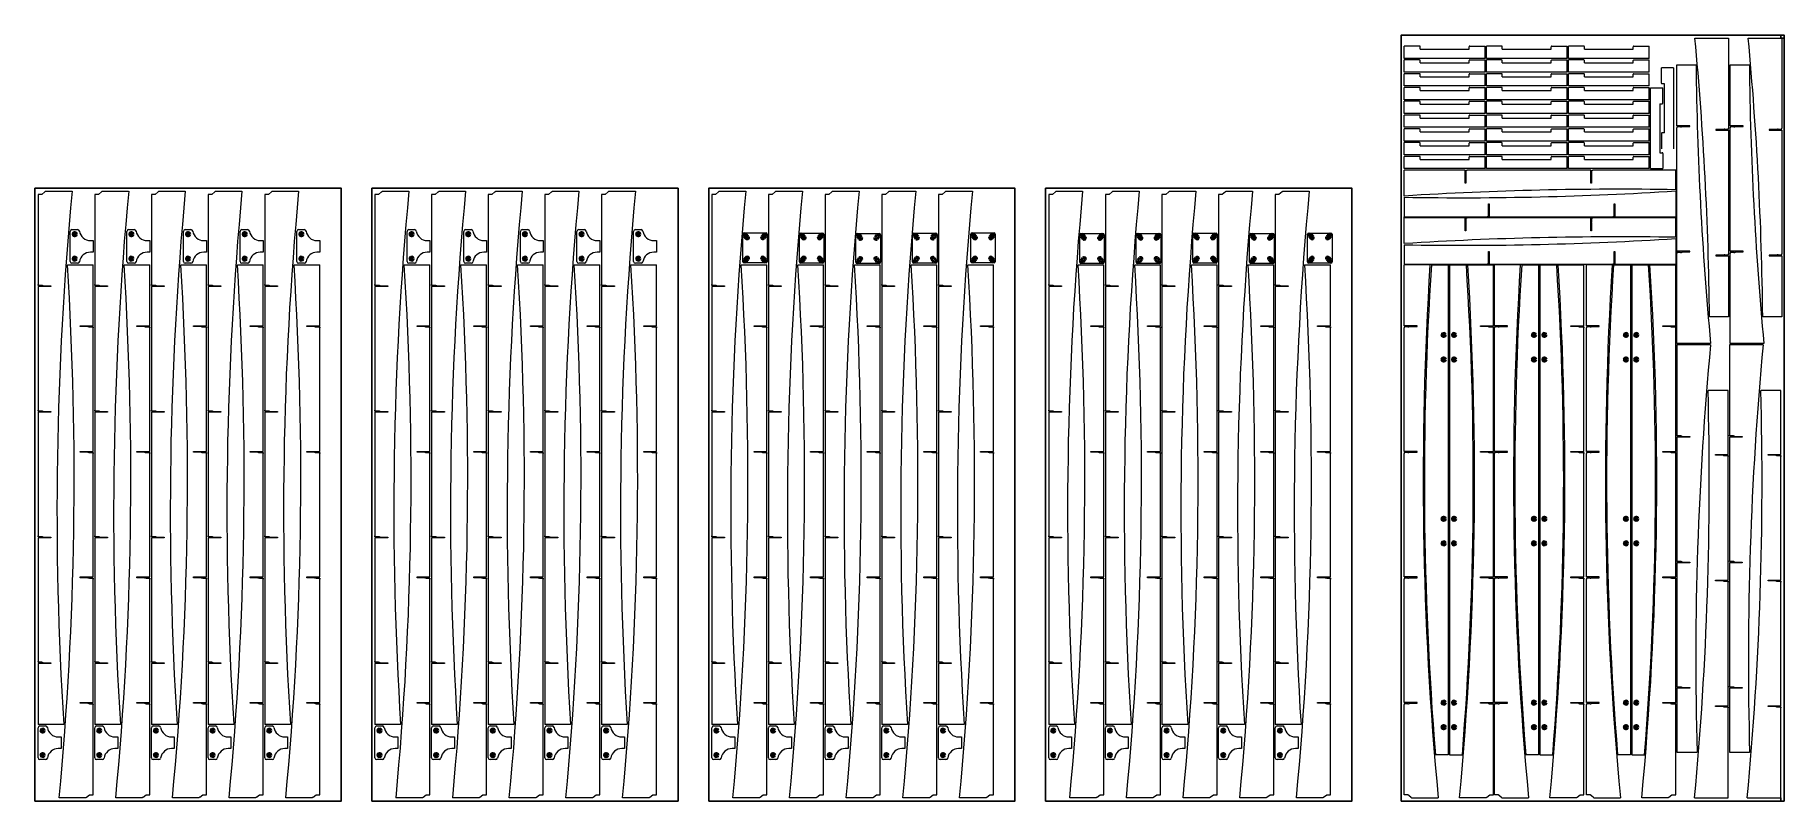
# Model space of a CAD drawing. Header units: inches. Extents: x 142 to 5853, y 211 to 2711.
import ezdxf

# ---------------------------------------------------------------- set-up
doc = ezdxf.new("R2010")
doc.units = ezdxf.units.IN
doc.header["$MEASUREMENT"] = 0
doc.layers.add('IV_INTERIOR_PROFILES', color=7, linetype='Continuous', lineweight=50)
doc.layers.add('IV_OUTER_PROFILE', color=7, linetype='Continuous', lineweight=5)

msp = doc.modelspace()

# ---------------------------------------------------------------- linework, layer by layer
for p, q in [((4612.7, 2118.5), (4612.7, 2114.5)), ((4701.2, 1961.4), (4756.3, 1961.4)), ((4760.3, 1961.4), (4815.4, 1961.4)), ((4996.2, 1961.4), (5051.3, 1961.4)), ((5055.3, 1961.4), (5110.4, 1961.4)), ((5296.2, 1961.4), (5351.3, 1961.4)), ((5355.3, 1961.4), (5410.4, 1961.4)), ((5842.7, 211.4), (5842.7, 221.4))]:
    msp.add_line(p, q)
for points in [[(4602.7, 211.4), (5852.7, 211.4), (5852.7, 2711.4), (4602.7, 2711.4)], [(5852.7, 2711.4), (5842.7, 2711.4), (5842.7, 2701.4), (5852.7, 2701.4)], [(141.6, 211.4), (1141.6, 211.4), (1141.6, 2211.4), (141.6, 2211.4)], [(1241.6, 211.4), (2241.6, 211.4), (2241.6, 2211.4), (1241.6, 2211.4)], [(2341.6, 211.4), (3341.6, 211.4), (3341.6, 2211.4), (2341.6, 2211.4)], [(3441.6, 211.4), (4441.6, 211.4), (4441.6, 2211.4), (3441.6, 2211.4)]]:
    msp.add_lwpolyline(points, close=True)
at = {"layer": 'IV_INTERIOR_PROFILES'}
for p, q in [((2464.6, 2060.8), (2470.7, 2052.8)), ((2515.1, 2052.8), (2521.2, 2060.8)), ((2649.6, 2060.5), (2655.7, 2052.6)), ((2700.1, 2052.6), (2706.1, 2060.5)), ((2834.1, 2059), (2840.1, 2051.1)), ((2884.5, 2051.1), (2890.6, 2059)), ((3019.1, 2060.1), (3025.1, 2052.2)), ((3069.5, 2052.2), (3075.6, 2060.1)), ((3209, 2060.6), (3215.1, 2052.7)), ((3259.5, 2052.7), (3265.6, 2060.6)), ((3564.7, 2059.1), (3570.7, 2051.1)), ((3615.1, 2051.1), (3621.2, 2059.1)), ((3749.3, 2059.2), (3755.4, 2051.3)), ((3799.8, 2051.3), (3805.9, 2059.2)), ((3933.7, 2060.4), (3939.8, 2052.4)), ((3984.2, 2052.4), (3990.2, 2060.4)), ((4119.5, 2059.3), (4125.6, 2051.4)), ((4170, 2051.4), (4176.1, 2059.3)), ((4308.8, 2060.5), (4314.9, 2052.6)), ((4359.3, 2052.6), (4365.4, 2060.5)), ((2463.5, 2047.4), (2457.5, 2055.3)), ((2528.3, 2055.3), (2522.2, 2047.4)), ((2648.5, 2047.1), (2642.4, 2055.1)), ((2713.3, 2055.1), (2707.2, 2047.1)), ((2833, 2045.6), (2826.9, 2053.5)), ((2897.7, 2053.5), (2891.7, 2045.6)), ((3018, 2046.7), (3011.9, 2054.6)), ((3082.8, 2054.6), (3076.7, 2046.7)), ((3207.9, 2047.2), (3201.9, 2055.1)), ((3272.7, 2055.1), (3266.6, 2047.2)), ((3563.6, 2045.7), (3557.5, 2053.6)), ((3628.4, 2053.6), (3622.3, 2045.7)), ((3748.2, 2045.8), (3742.2, 2053.7)), ((3813, 2053.7), (3806.9, 2045.8)), ((3932.6, 2046.9), (3926.5, 2054.9)), ((3997.4, 2054.9), (3991.3, 2046.9)), ((4118.5, 2045.9), (4112.4, 2053.8)), ((4183.2, 2053.8), (4177.1, 2045.9)), ((4307.7, 2047.1), (4301.7, 2055.1)), ((4372.5, 2055.1), (4366.4, 2047.1)), ((2457.5, 1977.6), (2463.5, 1985.5)), ((2470.7, 1980), (2464.6, 1972.1)), ((2521.2, 1972.1), (2515.1, 1980)), ((2522.2, 1985.5), (2528.3, 1977.6)), ((2642.4, 1977.3), (2648.5, 1985.2)), ((2655.7, 1979.8), (2649.6, 1971.8)), ((2706.1, 1971.8), (2700.1, 1979.8)), ((2707.2, 1985.2), (2713.3, 1977.3)), ((2826.9, 1975.8), (2833, 1983.7)), ((2840.1, 1978.2), (2834.1, 1970.3)), ((2890.6, 1970.3), (2884.5, 1978.2)), ((2891.7, 1983.7), (2897.7, 1975.8)), ((3011.9, 1976.9), (3018, 1984.8)), ((3025.1, 1979.4), (3019.1, 1971.4)), ((3075.6, 1971.4), (3069.5, 1979.4)), ((3076.7, 1984.8), (3082.8, 1976.9)), ((3201.9, 1977.4), (3207.9, 1985.3)), ((3215.1, 1979.9), (3209, 1971.9)), ((3265.6, 1971.9), (3259.5, 1979.9)), ((3266.6, 1985.3), (3272.7, 1977.4)), ((3557.5, 1975.9), (3563.6, 1983.8)), ((3570.7, 1978.3), (3564.7, 1970.4)), ((3621.2, 1970.4), (3615.1, 1978.3)), ((3622.3, 1983.8), (3628.4, 1975.9)), ((3742.2, 1976), (3748.2, 1983.9)), ((3755.4, 1978.4), (3749.3, 1970.5)), ((3805.9, 1970.5), (3799.8, 1978.4)), ((3806.9, 1983.9), (3813, 1976)), ((3926.5, 1977.1), (3932.6, 1985.1)), ((3939.8, 1979.6), (3933.7, 1971.7)), ((3990.2, 1971.7), (3984.2, 1979.6)), ((3991.3, 1985.1), (3997.4, 1977.1)), ((4112.4, 1976.1), (4118.5, 1984)), ((4125.6, 1978.6), (4119.5, 1970.6)), ((4176.1, 1970.6), (4170, 1978.6)), ((4177.1, 1984), (4183.2, 1976.1)), ((4301.7, 1977.3), (4307.7, 1985.3)), ((4314.9, 1979.8), (4308.8, 1971.8)), ((4365.4, 1971.8), (4359.3, 1979.8)), ((4366.4, 1985.3), (4372.5, 1977.3))]:
    msp.add_line(p, q, dxfattribs=at)
for centre in [(271.4, 2061.4), (456.4, 2061.4), (641.4, 2061.4), (826.4, 2061.4), (1011.4, 2061.4), (1371.4, 2061.4), (1556.4, 2061.4), (1741.4, 2061.4), (1926.4, 2061.4), (2111.4, 2061.4), (271.4, 1981.4), (456.4, 1981.4), (641.4, 1981.4), (826.4, 1981.4), (1011.4, 1981.4), (1371.4, 1981.4), (1556.4, 1981.4), (1741.4, 1981.4), (1926.4, 1981.4), (2111.4, 1981.4), (4741.3, 1732.4), (4775.3, 1732.4), (5036.3, 1732.4), (5070.3, 1732.4), (5336.3, 1732.4), (5370.3, 1732.4), (4741.3, 1652.4), (4775.3, 1652.4), (5036.3, 1652.4), (5070.3, 1652.4), (5336.3, 1652.4), (5370.3, 1652.4), (4741.3, 1132.4), (4775.3, 1132.4), (5036.3, 1132.4), (5070.3, 1132.4), (5336.3, 1132.4), (5370.3, 1132.4), (4741.3, 1052.4), (4775.3, 1052.4), (5036.3, 1052.4), (5070.3, 1052.4), (5336.3, 1052.4), (5370.3, 1052.4), (4741.3, 532.4), (4775.3, 532.4), (5036.3, 532.4), (5070.3, 532.4), (5336.3, 532.4), (5370.3, 532.4), (4741.3, 452.4), (4775.3, 452.4), (5036.3, 452.4), (5070.3, 452.4), (5336.3, 452.4), (5370.3, 452.4), (166.6, 441.4), (351.6, 441.4), (536.6, 441.4), (721.6, 441.4), (906.6, 441.4), (1266.6, 441.4), (1451.6, 441.4), (1636.6, 441.4), (1821.6, 441.4), (2006.6, 441.4), (2366.6, 441.4), (2551.6, 441.4), (2736.6, 441.4), (2921.6, 441.4), (3106.6, 441.4), (3466.6, 441.4), (3651.6, 441.4), (3836.6, 441.4), (4021.6, 441.4), (4206.6, 441.4), (166.6, 361.4), (351.6, 361.4), (536.6, 361.4), (721.6, 361.4), (906.6, 361.4), (1266.6, 361.4), (1451.6, 361.4), (1636.6, 361.4), (1821.6, 361.4), (2006.6, 361.4), (2366.6, 361.4), (2551.6, 361.4), (2736.6, 361.4), (2921.6, 361.4), (3106.6, 361.4), (3466.6, 361.4), (3651.6, 361.4), (3836.6, 361.4), (4021.6, 361.4), (4206.6, 361.4)]:
    msp.add_circle(centre, 5.5, dxfattribs=at)
for centre, start, end in [((2461, 2058), 37.4271, 217.4271), ((2524.7, 2058), 322.5729, 142.5729), ((2646, 2057.8), 37.4271, 217.4271), ((2709.7, 2057.8), 322.5729, 142.5729), ((2830.5, 2056.3), 37.4271, 217.4271), ((2894.2, 2056.3), 322.5729, 142.5729), ((3015.5, 2057.4), 37.4271, 217.4271), ((3079.2, 2057.4), 322.5729, 142.5729), ((3205.4, 2057.9), 37.4271, 217.4271), ((3269.1, 2057.9), 322.5729, 142.5729), ((3561.1, 2056.4), 37.4271, 217.4271), ((3624.8, 2056.4), 322.5729, 142.5729), ((3745.7, 2056.5), 37.4271, 217.4271), ((3809.4, 2056.5), 322.5729, 142.5729), ((3930.1, 2057.6), 37.4271, 217.4271), ((3993.8, 2057.6), 322.5729, 142.5729), ((4116, 2056.6), 37.4271, 217.4271), ((4179.6, 2056.6), 322.5729, 142.5729), ((4305.2, 2057.8), 37.4271, 217.4271), ((4368.9, 2057.8), 322.5729, 142.5729), ((2467.1, 2050.1), 217.4271, 37.4271), ((2518.7, 2050.1), 142.5729, 322.5729), ((2652.1, 2049.8), 217.4271, 37.4271), ((2703.6, 2049.8), 142.5729, 322.5729), ((2836.6, 2048.3), 217.4271, 37.4271), ((2888.1, 2048.3), 142.5729, 322.5729), ((3021.6, 2049.4), 217.4271, 37.4271), ((3073.1, 2049.4), 142.5729, 322.5729), ((3211.5, 2049.9), 217.4271, 37.4271), ((3263, 2049.9), 142.5729, 322.5729), ((3567.2, 2048.4), 217.4271, 37.4271), ((3618.7, 2048.4), 142.5729, 322.5729), ((3751.8, 2048.5), 217.4271, 37.4271), ((3803.4, 2048.5), 142.5729, 322.5729), ((3936.2, 2049.7), 217.4271, 37.4271), ((3987.7, 2049.7), 142.5729, 322.5729), ((4122, 2048.6), 217.4271, 37.4271), ((4173.6, 2048.6), 142.5729, 322.5729), ((4311.3, 2049.9), 217.4271, 37.4271), ((4362.9, 2049.9), 142.5729, 322.5729), ((2461, 1974.8), 142.5729, 322.5729), ((2467.1, 1982.8), 322.5729, 142.5729), ((2518.7, 1982.8), 37.4271, 217.4271), ((2524.7, 1974.8), 217.4271, 37.4271), ((2646, 1974.6), 142.5729, 322.5729), ((2652.1, 1982.5), 322.5729, 142.5729), ((2703.6, 1982.5), 37.4271, 217.4271), ((2709.7, 1974.6), 217.4271, 37.4271), ((2830.5, 1973), 142.5729, 322.5729), ((2836.6, 1981), 322.5729, 142.5729), ((2888.1, 1981), 37.4271, 217.4271), ((2894.2, 1973), 217.4271, 37.4271), ((3015.5, 1974.1), 142.5729, 322.5729), ((3021.6, 1982.1), 322.5729, 142.5729), ((3073.1, 1982.1), 37.4271, 217.4271), ((3079.2, 1974.1), 217.4271, 37.4271), ((3205.4, 1974.7), 142.5729, 322.5729), ((3211.5, 1982.6), 322.5729, 142.5729), ((3263, 1982.6), 37.4271, 217.4271), ((3269.1, 1974.7), 217.4271, 37.4271), ((3561.1, 1973.1), 142.5729, 322.5729), ((3567.2, 1981.1), 322.5729, 142.5729), ((3618.7, 1981.1), 37.4271, 217.4271), ((3624.8, 1973.1), 217.4271, 37.4271), ((3745.7, 1973.2), 142.5729, 322.5729), ((3751.8, 1981.2), 322.5729, 142.5729), ((3803.4, 1981.2), 37.4271, 217.4271), ((3809.4, 1973.2), 217.4271, 37.4271), ((3930.1, 1974.4), 142.5729, 322.5729), ((3936.2, 1982.3), 322.5729, 142.5729), ((3987.7, 1982.3), 37.4271, 217.4271), ((3993.8, 1974.4), 217.4271, 37.4271), ((4116, 1973.3), 142.5729, 322.5729), ((4122, 1981.3), 322.5729, 142.5729), ((4173.6, 1981.3), 37.4271, 217.4271), ((4179.6, 1973.3), 217.4271, 37.4271), ((4305.2, 1974.6), 142.5729, 322.5729), ((4311.3, 1982.5), 322.5729, 142.5729), ((4362.9, 1982.5), 37.4271, 217.4271), ((4368.9, 1974.6), 217.4271, 37.4271)]:
    msp.add_arc(centre, 4.5, start, end, dxfattribs=at)
at = {"layer": 'IV_OUTER_PROFILE'}
for p, q in [((5561.8, 2701.4), (5671.8, 2701.4)), ((5671.8, 2701.4), (5671.8, 2407)), ((5735.7, 2701.4), (5845.7, 2701.4)), ((5845.7, 2701.4), (5845.7, 2407)), ((4662.7, 2675.2), (4612.7, 2675.2)), ((4612.7, 2635.2), (4612.7, 2675.2)), ((4876.5, 2635.2), (4612.7, 2635.2)), ((4662.7, 2630.2), (4612.7, 2630.2)), ((4612.7, 2590.2), (4612.7, 2630.2)), ((4664.7, 2665.2), (4664.7, 2673.2)), ((4664.7, 2665.2), (4824.5, 2665.2)), ((4664.7, 2620.2), (4664.7, 2628.2)), ((4824.5, 2665.2), (4824.5, 2673.2)), ((4824.5, 2620.2), (4824.5, 2628.2)), ((4826.5, 2675.2), (4876.5, 2675.2)), ((4826.5, 2630.2), (4876.5, 2630.2)), ((4876.5, 2635.2), (4876.5, 2675.2)), ((4876.5, 2590.2), (4876.5, 2630.2)), ((4930.7, 2675.2), (4880.7, 2675.2)), ((4880.7, 2635.2), (4880.7, 2675.2)), ((5144.5, 2635.2), (4880.7, 2635.2)), ((4930.7, 2630.2), (4880.7, 2630.2)), ((4880.7, 2590.2), (4880.7, 2630.2)), ((4932.7, 2665.2), (4932.7, 2673.2)), ((4932.7, 2665.2), (5092.5, 2665.2)), ((4932.7, 2620.2), (4932.7, 2628.2)), ((5092.5, 2665.2), (5092.5, 2673.2)), ((5092.5, 2620.2), (5092.5, 2628.2)), ((5094.5, 2675.2), (5144.5, 2675.2)), ((5094.5, 2630.2), (5144.5, 2630.2)), ((5144.5, 2635.2), (5144.5, 2675.2)), ((5144.5, 2590.2), (5144.5, 2630.2)), ((5198.7, 2675.2), (5148.7, 2675.2)), ((5148.7, 2635.2), (5148.7, 2675.2)), ((5412.5, 2635.2), (5148.7, 2635.2)), ((5198.7, 2630.2), (5148.7, 2630.2)), ((5148.7, 2590.2), (5148.7, 2630.2)), ((5200.7, 2665.2), (5200.7, 2673.2)), ((5200.7, 2665.2), (5360.5, 2665.2)), ((5200.7, 2620.2), (5200.7, 2628.2)), ((5360.5, 2665.2), (5360.5, 2673.2)), ((5360.5, 2620.2), (5360.5, 2628.2)), ((5362.5, 2675.2), (5412.5, 2675.2)), ((5362.5, 2630.2), (5412.5, 2630.2)), ((5412.5, 2635.2), (5412.5, 2675.2)), ((5412.5, 2590.2), (5412.5, 2630.2)), ((4876.5, 2590.2), (4612.7, 2590.2)), ((4662.7, 2585.2), (4612.7, 2585.2)), ((4612.7, 2545.2), (4612.7, 2585.2)), ((4664.7, 2620.2), (4824.5, 2620.2)), ((4664.7, 2575.2), (4664.7, 2583.2)), ((4664.7, 2575.2), (4824.5, 2575.2)), ((4824.5, 2575.2), (4824.5, 2583.2)), ((4826.5, 2585.2), (4876.5, 2585.2)), ((4876.5, 2545.2), (4876.5, 2585.2)), ((5144.5, 2590.2), (4880.7, 2590.2)), ((4930.7, 2585.2), (4880.7, 2585.2)), ((4880.7, 2545.2), (4880.7, 2585.2)), ((4932.7, 2620.2), (5092.5, 2620.2)), ((4932.7, 2575.2), (4932.7, 2583.2)), ((4932.7, 2575.2), (5092.5, 2575.2)), ((5092.5, 2575.2), (5092.5, 2583.2)), ((5094.5, 2585.2), (5144.5, 2585.2)), ((5144.5, 2545.2), (5144.5, 2585.2)), ((5412.5, 2590.2), (5148.7, 2590.2)), ((5198.7, 2585.2), (5148.7, 2585.2)), ((5148.7, 2545.2), (5148.7, 2585.2)), ((5200.7, 2620.2), (5360.5, 2620.2)), ((5200.7, 2575.2), (5200.7, 2583.2)), ((5200.7, 2575.2), (5360.5, 2575.2)), ((5360.5, 2575.2), (5360.5, 2583.2)), ((5362.5, 2585.2), (5412.5, 2585.2)), ((5412.5, 2545.2), (5412.5, 2585.2)), ((5452.1, 2554), (5452.1, 2604)), ((5492.1, 2604), (5452.1, 2604)), ((5492.1, 2604), (5492.1, 2340.1)), ((5503.1, 2614.3), (5565.6, 2614.3)), ((5503.1, 2415.4), (5503.1, 2614.3)), ((5677, 2614.3), (5739.5, 2614.3)), ((5677, 2415.4), (5677, 2614.3)), ((4876.5, 2545.2), (4612.7, 2545.2)), ((4662.7, 2540.2), (4612.7, 2540.2)), ((4612.7, 2500.2), (4612.7, 2540.2)), ((4664.7, 2530.2), (4664.7, 2538.2)), ((4664.7, 2530.2), (4824.5, 2530.2)), ((4824.5, 2530.2), (4824.5, 2538.2)), ((4826.5, 2540.2), (4876.5, 2540.2)), ((4876.5, 2500.2), (4876.5, 2540.2)), ((5144.5, 2545.2), (4880.7, 2545.2)), ((4930.7, 2540.2), (4880.7, 2540.2)), ((4880.7, 2500.2), (4880.7, 2540.2)), ((4932.7, 2530.2), (4932.7, 2538.2)), ((4932.7, 2530.2), (5092.5, 2530.2)), ((5092.5, 2530.2), (5092.5, 2538.2)), ((5094.5, 2540.2), (5144.5, 2540.2)), ((5144.5, 2500.2), (5144.5, 2540.2)), ((5412.5, 2545.2), (5148.7, 2545.2)), ((5198.7, 2540.2), (5148.7, 2540.2)), ((5148.7, 2500.2), (5148.7, 2540.2)), ((5200.7, 2530.2), (5200.7, 2538.2)), ((5200.7, 2530.2), (5360.5, 2530.2)), ((5360.5, 2530.2), (5360.5, 2538.2)), ((5362.5, 2540.2), (5412.5, 2540.2)), ((5412.5, 2500.2), (5412.5, 2540.2)), ((5417.1, 2539), (5457.1, 2539)), ((5417.1, 2275.2), (5417.1, 2539)), ((5462.1, 2552), (5454.1, 2552)), ((5457.1, 2489), (5457.1, 2539)), ((5462.1, 2392.1), (5462.1, 2552)), ((4876.5, 2500.2), (4612.7, 2500.2)), ((4662.7, 2495.2), (4612.7, 2495.2)), ((4612.7, 2455.2), (4612.7, 2495.2)), ((4664.7, 2485.2), (4664.7, 2493.2)), ((4664.7, 2485.2), (4824.5, 2485.2)), ((4824.5, 2485.2), (4824.5, 2493.2)), ((4826.5, 2495.2), (4876.5, 2495.2)), ((4876.5, 2455.2), (4876.5, 2495.2)), ((5144.5, 2500.2), (4880.7, 2500.2)), ((4930.7, 2495.2), (4880.7, 2495.2)), ((4880.7, 2455.2), (4880.7, 2495.2)), ((4932.7, 2485.2), (4932.7, 2493.2)), ((4932.7, 2485.2), (5092.5, 2485.2)), ((5092.5, 2485.2), (5092.5, 2493.2)), ((5094.5, 2495.2), (5144.5, 2495.2)), ((5144.5, 2455.2), (5144.5, 2495.2)), ((5412.5, 2500.2), (5148.7, 2500.2)), ((5198.7, 2495.2), (5148.7, 2495.2)), ((5148.7, 2455.2), (5148.7, 2495.2)), ((5200.7, 2485.2), (5200.7, 2493.2)), ((5200.7, 2485.2), (5360.5, 2485.2)), ((5360.5, 2485.2), (5360.5, 2493.2)), ((5362.5, 2495.2), (5412.5, 2495.2)), ((5412.5, 2455.2), (5412.5, 2495.2)), ((5447.1, 2487), (5455.1, 2487)), ((5447.1, 2487), (5447.1, 2327.2)), ((4876.5, 2455.2), (4612.7, 2455.2)), ((4662.7, 2450.2), (4612.7, 2450.2)), ((4612.7, 2410.2), (4612.7, 2450.2)), ((4876.5, 2410.2), (4612.7, 2410.2)), ((4662.7, 2405.2), (4612.7, 2405.2)), ((4612.7, 2365.2), (4612.7, 2405.2)), ((4664.7, 2440.2), (4664.7, 2448.2)), ((4664.7, 2440.2), (4824.5, 2440.2)), ((4664.7, 2395.2), (4664.7, 2403.2)), ((4824.5, 2440.2), (4824.5, 2448.2)), ((4824.5, 2395.2), (4824.5, 2403.2)), ((4826.5, 2450.2), (4876.5, 2450.2)), ((4826.5, 2405.2), (4876.5, 2405.2)), ((4876.5, 2410.2), (4876.5, 2450.2)), ((4876.5, 2365.2), (4876.5, 2405.2)), ((5144.5, 2455.2), (4880.7, 2455.2)), ((4930.7, 2450.2), (4880.7, 2450.2)), ((4880.7, 2410.2), (4880.7, 2450.2)), ((5144.5, 2410.2), (4880.7, 2410.2)), ((4930.7, 2405.2), (4880.7, 2405.2)), ((4880.7, 2365.2), (4880.7, 2405.2)), ((4932.7, 2440.2), (4932.7, 2448.2)), ((4932.7, 2440.2), (5092.5, 2440.2)), ((4932.7, 2395.2), (4932.7, 2403.2)), ((5092.5, 2440.2), (5092.5, 2448.2)), ((5092.5, 2395.2), (5092.5, 2403.2)), ((5094.5, 2450.2), (5144.5, 2450.2)), ((5094.5, 2405.2), (5144.5, 2405.2)), ((5144.5, 2410.2), (5144.5, 2450.2)), ((5144.5, 2365.2), (5144.5, 2405.2)), ((5412.5, 2455.2), (5148.7, 2455.2)), ((5198.7, 2450.2), (5148.7, 2450.2)), ((5148.7, 2410.2), (5148.7, 2450.2)), ((5412.5, 2410.2), (5148.7, 2410.2)), ((5198.7, 2405.2), (5148.7, 2405.2)), ((5148.7, 2365.2), (5148.7, 2405.2)), ((5200.7, 2440.2), (5200.7, 2448.2)), ((5200.7, 2440.2), (5360.5, 2440.2)), ((5200.7, 2395.2), (5200.7, 2403.2)), ((5360.5, 2440.2), (5360.5, 2448.2)), ((5360.5, 2395.2), (5360.5, 2403.2)), ((5362.5, 2450.2), (5412.5, 2450.2)), ((5362.5, 2405.2), (5412.5, 2405.2)), ((5412.5, 2410.2), (5412.5, 2450.2)), ((5412.5, 2365.2), (5412.5, 2405.2)), ((5545.1, 2415.4), (5503.1, 2415.4)), ((5503.1, 2411.8), (5503.1, 2408.8)), ((5515.1, 2411.8), (5503.1, 2411.8)), ((5503.1, 2005.4), (5503.1, 2408.8)), ((5520, 2413.2), (5522.1, 2413.2)), ((5522.1, 2413.2), (5545.1, 2413.2)), ((5545.1, 2413.2), (5545.1, 2415.4)), ((5629.8, 2402.5), (5629.8, 2400.3)), ((5652.8, 2402.5), (5629.8, 2402.5)), ((5629.8, 2400.3), (5671.8, 2400.3)), ((5654.9, 2402.5), (5652.8, 2402.5)), ((5659.8, 2404), (5671.8, 2404)), ((5671.8, 2404), (5671.8, 2407)), ((5671.8, 2400.3), (5671.8, 1997)), ((5719, 2415.4), (5677, 2415.4)), ((5677, 2411.8), (5677, 2408.8)), ((5689, 2411.8), (5677, 2411.8)), ((5677, 2005.4), (5677, 2408.8)), ((5694, 2413.2), (5696.1, 2413.2)), ((5696.1, 2413.2), (5719, 2413.2)), ((5719, 2413.2), (5719, 2415.4)), ((5803.8, 2402.5), (5803.8, 2400.3)), ((5826.7, 2402.5), (5803.8, 2402.5)), ((5803.8, 2400.3), (5845.7, 2400.3)), ((5828.8, 2402.5), (5826.7, 2402.5)), ((5833.7, 2404), (5845.7, 2404)), ((5845.7, 2404), (5845.7, 2407)), ((5845.7, 2400.3), (5845.7, 1997)), ((4876.5, 2365.2), (4612.7, 2365.2)), ((4662.7, 2360.2), (4612.7, 2360.2)), ((4612.7, 2320.2), (4612.7, 2360.2)), ((4664.7, 2395.2), (4824.5, 2395.2)), ((4664.7, 2350.2), (4664.7, 2358.2)), ((4664.7, 2350.2), (4824.5, 2350.2)), ((4824.5, 2350.2), (4824.5, 2358.2)), ((4826.5, 2360.2), (4876.5, 2360.2)), ((4876.5, 2320.2), (4876.5, 2360.2)), ((5144.5, 2365.2), (4880.7, 2365.2)), ((4930.7, 2360.2), (4880.7, 2360.2)), ((4880.7, 2320.2), (4880.7, 2360.2)), ((4932.7, 2395.2), (5092.5, 2395.2)), ((4932.7, 2350.2), (4932.7, 2358.2)), ((4932.7, 2350.2), (5092.5, 2350.2)), ((5092.5, 2350.2), (5092.5, 2358.2)), ((5094.5, 2360.2), (5144.5, 2360.2)), ((5144.5, 2320.2), (5144.5, 2360.2)), ((5412.5, 2365.2), (5148.7, 2365.2)), ((5198.7, 2360.2), (5148.7, 2360.2)), ((5148.7, 2320.2), (5148.7, 2360.2)), ((5200.7, 2395.2), (5360.5, 2395.2)), ((5200.7, 2350.2), (5200.7, 2358.2)), ((5200.7, 2350.2), (5360.5, 2350.2)), ((5360.5, 2350.2), (5360.5, 2358.2)), ((5362.5, 2360.2), (5412.5, 2360.2)), ((5412.5, 2320.2), (5412.5, 2360.2)), ((5452.1, 2390.1), (5452.1, 2340.1)), ((5462.1, 2392.1), (5454.1, 2392.1)), ((4876.5, 2320.2), (4612.7, 2320.2)), ((4662.7, 2315.2), (4612.7, 2315.2)), ((4612.7, 2275.2), (4612.7, 2315.2)), ((4664.7, 2305.2), (4664.7, 2313.2)), ((4664.7, 2305.2), (4824.5, 2305.2)), ((4824.5, 2305.2), (4824.5, 2313.2)), ((4826.5, 2315.2), (4876.5, 2315.2)), ((4876.5, 2275.2), (4876.5, 2315.2)), ((5144.5, 2320.2), (4880.7, 2320.2)), ((4930.7, 2315.2), (4880.7, 2315.2)), ((4880.7, 2275.2), (4880.7, 2315.2)), ((4932.7, 2305.2), (4932.7, 2313.2)), ((4932.7, 2305.2), (5092.5, 2305.2)), ((5092.5, 2305.2), (5092.5, 2313.2)), ((5094.5, 2315.2), (5144.5, 2315.2)), ((5144.5, 2275.2), (5144.5, 2315.2)), ((5412.5, 2320.2), (5148.7, 2320.2)), ((5198.7, 2315.2), (5148.7, 2315.2)), ((5148.7, 2275.2), (5148.7, 2315.2)), ((5200.7, 2305.2), (5200.7, 2313.2)), ((5200.7, 2305.2), (5360.5, 2305.2)), ((5360.5, 2305.2), (5360.5, 2313.2)), ((5362.5, 2315.2), (5412.5, 2315.2)), ((5412.5, 2275.2), (5412.5, 2315.2)), ((5447.1, 2327.2), (5455.1, 2327.2)), ((5457.1, 2325.2), (5457.1, 2275.2)), ((4876.5, 2275.2), (4612.7, 2275.2)), ((4811.6, 2269.8), (4612.7, 2269.8)), ((4612.7, 2185.9), (4612.7, 2269.8)), ((4811.6, 2227.9), (4811.6, 2269.8)), ((4813.8, 2227.9), (4811.6, 2227.9)), ((4813.8, 2252.9), (4813.8, 2250.8)), ((4813.8, 2250.8), (4813.8, 2227.9)), ((4815.2, 2269.8), (4818.2, 2269.8)), ((4815.2, 2257.8), (4815.2, 2269.8)), ((5221.6, 2269.8), (4818.2, 2269.8)), ((5144.5, 2275.2), (4880.7, 2275.2)), ((5412.5, 2275.2), (5148.7, 2275.2)), ((5221.6, 2227.9), (5221.6, 2269.8)), ((5223.8, 2227.9), (5221.6, 2227.9)), ((5223.8, 2252.9), (5223.8, 2250.8)), ((5223.8, 2250.8), (5223.8, 2227.9)), ((5225.2, 2269.8), (5228.2, 2269.8)), ((5225.2, 2257.8), (5225.2, 2269.8)), ((5499.1, 2269.8), (5228.2, 2269.8)), ((5417.1, 2275.2), (5457.1, 2275.2)), ((5499.1, 2206.4), (5499.1, 2269.8)), ((151.6, 2191.4), (151.6, 1897)), ((163.6, 2191.4), (151.6, 2191.4)), ((173.5, 2199.1), (163.6, 2191.4)), ((173.5, 2199.1), (175.9, 2201.4)), ((175.9, 2201.4), (262.5, 2201.4)), ((336.6, 2191.4), (336.6, 1897)), ((348.6, 2191.4), (336.6, 2191.4)), ((358.5, 2199.1), (348.6, 2191.4)), ((358.5, 2199.1), (360.9, 2201.4)), ((360.9, 2201.4), (447.5, 2201.4)), ((521.6, 2191.4), (521.6, 1897)), ((533.6, 2191.4), (521.6, 2191.4)), ((543.5, 2199.1), (533.6, 2191.4)), ((543.5, 2199.1), (545.9, 2201.4)), ((545.9, 2201.4), (632.5, 2201.4)), ((706.6, 2191.4), (706.6, 1897)), ((718.6, 2191.4), (706.6, 2191.4)), ((728.5, 2199.1), (718.6, 2191.4)), ((728.5, 2199.1), (730.9, 2201.4)), ((730.9, 2201.4), (817.5, 2201.4)), ((891.6, 2191.4), (891.6, 1897)), ((903.6, 2191.4), (891.6, 2191.4)), ((913.5, 2199.1), (903.6, 2191.4)), ((913.5, 2199.1), (915.9, 2201.4)), ((915.9, 2201.4), (1002.5, 2201.4)), ((1251.6, 2191.4), (1251.6, 1897)), ((1263.6, 2191.4), (1251.6, 2191.4)), ((1273.5, 2199.1), (1263.6, 2191.4)), ((1273.5, 2199.1), (1275.9, 2201.4)), ((1275.9, 2201.4), (1362.5, 2201.4)), ((1436.6, 2191.4), (1436.6, 1897)), ((1448.6, 2191.4), (1436.6, 2191.4)), ((1458.5, 2199.1), (1448.6, 2191.4)), ((1458.5, 2199.1), (1460.9, 2201.4)), ((1460.9, 2201.4), (1547.5, 2201.4)), ((1621.6, 2191.4), (1621.6, 1897)), ((1633.6, 2191.4), (1621.6, 2191.4)), ((1643.5, 2199.1), (1633.6, 2191.4)), ((1643.5, 2199.1), (1645.9, 2201.4)), ((1645.9, 2201.4), (1732.5, 2201.4)), ((1806.6, 2191.4), (1806.6, 1897)), ((1818.6, 2191.4), (1806.6, 2191.4)), ((1828.5, 2199.1), (1818.6, 2191.4)), ((1828.5, 2199.1), (1830.9, 2201.4)), ((1830.9, 2201.4), (1917.5, 2201.4)), ((1991.6, 2191.4), (1991.6, 1897)), ((2003.6, 2191.4), (1991.6, 2191.4)), ((2013.5, 2199.1), (2003.6, 2191.4)), ((2013.5, 2199.1), (2015.9, 2201.4)), ((2015.9, 2201.4), (2102.5, 2201.4)), ((2351.6, 2191.4), (2351.6, 1897)), ((2363.6, 2191.4), (2351.6, 2191.4)), ((2373.5, 2199.1), (2363.6, 2191.4)), ((2373.5, 2199.1), (2375.9, 2201.4)), ((2375.9, 2201.4), (2462.5, 2201.4)), ((2536.6, 2191.4), (2536.6, 1897)), ((2548.6, 2191.4), (2536.6, 2191.4)), ((2558.5, 2199.1), (2548.6, 2191.4)), ((2558.5, 2199.1), (2560.9, 2201.4)), ((2560.9, 2201.4), (2647.5, 2201.4)), ((2721.6, 2191.4), (2721.6, 1897)), ((2733.6, 2191.4), (2721.6, 2191.4)), ((2743.5, 2199.1), (2733.6, 2191.4)), ((2743.5, 2199.1), (2745.9, 2201.4)), ((2745.9, 2201.4), (2832.5, 2201.4)), ((2906.6, 2191.4), (2906.6, 1897)), ((2918.6, 2191.4), (2906.6, 2191.4)), ((2928.5, 2199.1), (2918.6, 2191.4)), ((2928.5, 2199.1), (2930.9, 2201.4)), ((2930.9, 2201.4), (3017.5, 2201.4)), ((3091.6, 2191.4), (3091.6, 1897)), ((3103.6, 2191.4), (3091.6, 2191.4)), ((3113.5, 2199.1), (3103.6, 2191.4)), ((3113.5, 2199.1), (3115.9, 2201.4)), ((3115.9, 2201.4), (3202.5, 2201.4)), ((3451.6, 2191.4), (3451.6, 1897)), ((3463.6, 2191.4), (3451.6, 2191.4)), ((3473.5, 2199.1), (3463.6, 2191.4)), ((3473.5, 2199.1), (3475.9, 2201.4)), ((3475.9, 2201.4), (3562.5, 2201.4)), ((3636.6, 2191.4), (3636.6, 1897)), ((3648.6, 2191.4), (3636.6, 2191.4)), ((3658.5, 2199.1), (3648.6, 2191.4)), ((3658.5, 2199.1), (3660.9, 2201.4)), ((3660.9, 2201.4), (3747.5, 2201.4)), ((3821.6, 2191.4), (3821.6, 1897)), ((3833.6, 2191.4), (3821.6, 2191.4)), ((3843.5, 2199.1), (3833.6, 2191.4)), ((3843.5, 2199.1), (3845.9, 2201.4)), ((3845.9, 2201.4), (3932.5, 2201.4)), ((4006.6, 2191.4), (4006.6, 1897)), ((4018.6, 2191.4), (4006.6, 2191.4)), ((4028.5, 2199.1), (4018.6, 2191.4)), ((4028.5, 2199.1), (4030.9, 2201.4)), ((4030.9, 2201.4), (4117.5, 2201.4)), ((4191.6, 2191.4), (4191.6, 1897)), ((4203.6, 2191.4), (4191.6, 2191.4)), ((4213.5, 2199.1), (4203.6, 2191.4)), ((4213.5, 2199.1), (4215.9, 2201.4)), ((4215.9, 2201.4), (4302.5, 2201.4)), ((4612.7, 2181.9), (4612.7, 2118.5)), ((5499.1, 2202.4), (5499.1, 2118.5)), ((4612.7, 2118.5), (4883.6, 2118.5)), ((4811.6, 2114.5), (4612.7, 2114.5)), ((4612.7, 2030.6), (4612.7, 2114.5)), ((4811.6, 2072.6), (4811.6, 2114.5)), ((4815.2, 2114.5), (4818.2, 2114.5)), ((4815.2, 2102.5), (4815.2, 2114.5)), ((5221.6, 2114.5), (4818.2, 2114.5)), ((4886.6, 2118.5), (4883.6, 2118.5)), ((4886.6, 2130.5), (4886.6, 2118.5)), ((4888, 2160.4), (4890.2, 2160.4)), ((4888, 2137.5), (4888, 2160.4)), ((4888, 2135.4), (4888, 2137.5)), ((4890.2, 2160.4), (4890.2, 2118.5)), ((4890.2, 2118.5), (5293.6, 2118.5)), ((5221.6, 2072.6), (5221.6, 2114.5)), ((5225.2, 2114.5), (5228.2, 2114.5)), ((5225.2, 2102.5), (5225.2, 2114.5)), ((5499.1, 2114.5), (5228.2, 2114.5)), ((5296.6, 2118.5), (5293.6, 2118.5)), ((5296.6, 2130.5), (5296.6, 2118.5)), ((5298, 2160.4), (5300.2, 2160.4)), ((5298, 2137.5), (5298, 2160.4)), ((5298, 2135.4), (5298, 2137.5)), ((5300.2, 2160.4), (5300.2, 2118.5)), ((5300.2, 2118.5), (5499.1, 2118.5)), ((5499.1, 2051.1), (5499.1, 2114.5)), ((256.4, 1972.4), (256.4, 2070.4)), ((262.4, 2076.4), (280.8, 2076.4)), ((441.4, 1972.4), (441.4, 2070.4)), ((447.4, 2076.4), (465.8, 2076.4)), ((626.4, 1972.4), (626.4, 2070.4)), ((632.4, 2076.4), (650.8, 2076.4)), ((811.4, 1972.4), (811.4, 2070.4)), ((817.4, 2076.4), (835.8, 2076.4)), ((996.4, 1972.4), (996.4, 2070.4)), ((1002.4, 2076.4), (1020.8, 2076.4)), ((1356.4, 1972.4), (1356.4, 2070.4)), ((1362.4, 2076.4), (1380.8, 2076.4)), ((1541.4, 1972.4), (1541.4, 2070.4)), ((1547.4, 2076.4), (1565.8, 2076.4)), ((1726.4, 1972.4), (1726.4, 2070.4)), ((1732.4, 2076.4), (1750.8, 2076.4)), ((1911.4, 1972.4), (1911.4, 2070.4)), ((1917.4, 2076.4), (1935.8, 2076.4)), ((2096.4, 1972.4), (2096.4, 2070.4)), ((2102.4, 2076.4), (2120.8, 2076.4)), ((2452.9, 1971.4), (2452.9, 2061.4)), ((2456.9, 2065.4), (2528.9, 2065.4)), ((2532.9, 2061.4), (2532.9, 1971.4)), ((2637.9, 1971.2), (2637.9, 2061.2)), ((2641.9, 2065.2), (2713.9, 2065.2)), ((2717.9, 2061.2), (2717.9, 1971.2)), ((2822.3, 1969.6), (2822.3, 2059.6)), ((2826.3, 2063.6), (2898.3, 2063.6)), ((2902.3, 2059.6), (2902.3, 1969.6)), ((3007.3, 1970.8), (3007.3, 2060.8)), ((3011.3, 2064.8), (3083.3, 2064.8)), ((3087.3, 2060.8), (3087.3, 1970.8)), ((3197.3, 1971.3), (3197.3, 2061.3)), ((3201.3, 2065.3), (3273.3, 2065.3)), ((3277.3, 2061.3), (3277.3, 1971.3)), ((3552.9, 1969.7), (3552.9, 2059.7)), ((3556.9, 2063.7), (3628.9, 2063.7)), ((3632.9, 2059.7), (3632.9, 1969.7)), ((3737.6, 1969.8), (3737.6, 2059.8)), ((3741.6, 2063.8), (3813.6, 2063.8)), ((3817.6, 2059.8), (3817.6, 1969.8)), ((3922, 1971), (3922, 2061)), ((3926, 2065), (3998, 2065)), ((4002, 2061), (4002, 1971)), ((4107.8, 1970), (4107.8, 2060)), ((4111.8, 2064), (4183.8, 2064)), ((4187.8, 2060), (4187.8, 1970)), ((4297.1, 1971.2), (4297.1, 2061.2)), ((4301.1, 2065.2), (4373.1, 2065.2)), ((4377.1, 2061.2), (4377.1, 1971.2)), ((4813.8, 2072.6), (4811.6, 2072.6)), ((4813.8, 2097.6), (4813.8, 2095.5)), ((4813.8, 2095.5), (4813.8, 2072.6)), ((5223.8, 2072.6), (5221.6, 2072.6)), ((5223.8, 2097.6), (5223.8, 2095.5)), ((5223.8, 2095.5), (5223.8, 2072.6)), ((322.4, 2040.4), (331.4, 2040.4)), ((331.4, 2002.4), (322.4, 2002.4)), ((331.4, 2040.4), (331.4, 2002.4)), ((507.4, 2040.4), (516.4, 2040.4)), ((516.4, 2002.4), (507.4, 2002.4)), ((516.4, 2040.4), (516.4, 2002.4)), ((692.4, 2040.4), (701.4, 2040.4)), ((701.4, 2002.4), (692.4, 2002.4)), ((701.4, 2040.4), (701.4, 2002.4)), ((877.4, 2040.4), (886.4, 2040.4)), ((886.4, 2002.4), (877.4, 2002.4)), ((886.4, 2040.4), (886.4, 2002.4)), ((1062.4, 2040.4), (1071.4, 2040.4)), ((1071.4, 2002.4), (1062.4, 2002.4)), ((1071.4, 2040.4), (1071.4, 2002.4)), ((1422.4, 2040.4), (1431.4, 2040.4)), ((1431.4, 2002.4), (1422.4, 2002.4)), ((1431.4, 2040.4), (1431.4, 2002.4)), ((1607.4, 2040.4), (1616.4, 2040.4)), ((1616.4, 2002.4), (1607.4, 2002.4)), ((1616.4, 2040.4), (1616.4, 2002.4)), ((1792.4, 2040.4), (1801.4, 2040.4)), ((1801.4, 2002.4), (1792.4, 2002.4)), ((1801.4, 2040.4), (1801.4, 2002.4)), ((1977.4, 2040.4), (1986.4, 2040.4)), ((1986.4, 2002.4), (1977.4, 2002.4)), ((1986.4, 2040.4), (1986.4, 2002.4)), ((2162.4, 2040.4), (2171.4, 2040.4)), ((2171.4, 2002.4), (2162.4, 2002.4)), ((2171.4, 2040.4), (2171.4, 2002.4)), ((4612.7, 2026.6), (4612.7, 1963.2)), ((4888, 2005.1), (4890.2, 2005.1)), ((4888, 1982.2), (4888, 2005.1)), ((4890.2, 2005.1), (4890.2, 1963.2)), ((5298, 2005.1), (5300.2, 2005.1)), ((5298, 1982.2), (5298, 2005.1)), ((5300.2, 2005.1), (5300.2, 1963.2)), ((5499.1, 2047.1), (5499.1, 1963.2)), ((5545.1, 2005.4), (5503.1, 2005.4)), ((5503.1, 2001.8), (5503.1, 1998.8)), ((5515.1, 2001.8), (5503.1, 2001.8)), ((5520, 2003.2), (5522.1, 2003.2)), ((5522.1, 2003.2), (5545.1, 2003.2)), ((5545.1, 2003.2), (5545.1, 2005.4)), ((5719, 2005.4), (5677, 2005.4)), ((5677, 2001.8), (5677, 1998.8)), ((5689, 2001.8), (5677, 2001.8)), ((5694, 2003.2), (5696.1, 2003.2)), ((5696.1, 2003.2), (5719, 2003.2)), ((5719, 2003.2), (5719, 2005.4)), ((247.4, 1961.4), (331.4, 1961.4)), ((280.8, 1966.4), (262.4, 1966.4)), ((331.4, 1762.5), (331.4, 1961.4)), ((432.4, 1961.4), (516.4, 1961.4)), ((465.8, 1966.4), (447.4, 1966.4)), ((516.4, 1762.5), (516.4, 1961.4)), ((617.4, 1961.4), (701.4, 1961.4)), ((650.8, 1966.4), (632.4, 1966.4)), ((701.4, 1762.5), (701.4, 1961.4)), ((802.4, 1961.4), (886.4, 1961.4)), ((835.8, 1966.4), (817.4, 1966.4)), ((886.4, 1762.5), (886.4, 1961.4)), ((987.4, 1961.4), (1071.4, 1961.4)), ((1020.8, 1966.4), (1002.4, 1966.4)), ((1071.4, 1762.5), (1071.4, 1961.4)), ((1347.4, 1961.4), (1431.4, 1961.4)), ((1380.8, 1966.4), (1362.4, 1966.4)), ((1431.4, 1762.5), (1431.4, 1961.4)), ((1532.4, 1961.4), (1616.4, 1961.4)), ((1565.8, 1966.4), (1547.4, 1966.4)), ((1616.4, 1762.5), (1616.4, 1961.4)), ((1717.4, 1961.4), (1801.4, 1961.4)), ((1750.8, 1966.4), (1732.4, 1966.4)), ((1801.4, 1762.5), (1801.4, 1961.4)), ((1902.4, 1961.4), (1986.4, 1961.4)), ((1935.8, 1966.4), (1917.4, 1966.4)), ((1986.4, 1762.5), (1986.4, 1961.4)), ((2087.4, 1961.4), (2171.4, 1961.4)), ((2120.8, 1966.4), (2102.4, 1966.4)), ((2171.4, 1762.5), (2171.4, 1961.4)), ((2447.4, 1961.4), (2531.4, 1961.4)), ((2528.9, 1967.4), (2456.9, 1967.4)), ((2531.4, 1762.5), (2531.4, 1961.4)), ((2632.4, 1961.4), (2716.4, 1961.4)), ((2713.9, 1967.2), (2641.9, 1967.2)), ((2716.4, 1762.5), (2716.4, 1961.4)), ((2817.4, 1961.4), (2901.4, 1961.4)), ((2898.3, 1965.6), (2826.3, 1965.6)), ((2901.4, 1762.5), (2901.4, 1961.4)), ((3002.4, 1961.4), (3086.4, 1961.4)), ((3083.3, 1966.8), (3011.3, 1966.8)), ((3086.4, 1762.5), (3086.4, 1961.4)), ((3187.4, 1961.4), (3271.4, 1961.4)), ((3273.3, 1967.3), (3201.3, 1967.3)), ((3271.4, 1762.5), (3271.4, 1961.4)), ((3547.4, 1961.4), (3631.4, 1961.4)), ((3628.9, 1965.7), (3556.9, 1965.7)), ((3631.4, 1762.5), (3631.4, 1961.4)), ((3732.4, 1961.4), (3816.4, 1961.4)), ((3813.6, 1965.8), (3741.6, 1965.8)), ((3816.4, 1762.5), (3816.4, 1961.4)), ((3917.4, 1961.4), (4001.4, 1961.4)), ((3998, 1967), (3926, 1967)), ((4001.4, 1762.5), (4001.4, 1961.4)), ((4102.4, 1961.4), (4186.4, 1961.4)), ((4183.8, 1966), (4111.8, 1966)), ((4186.4, 1762.5), (4186.4, 1961.4)), ((4287.4, 1961.4), (4371.4, 1961.4)), ((4373.1, 1967.2), (4301.1, 1967.2)), ((4371.4, 1762.5), (4371.4, 1961.4)), ((4612.7, 1963.2), (4883.6, 1963.2)), ((4612.7, 1762.5), (4612.7, 1961.4)), ((4696.6, 1961.4), (4612.7, 1961.4)), ((4756.3, 1961.4), (4756.3, 362.4)), ((4760.3, 1961.4), (4760.3, 362.4)), ((4820, 1961.4), (4903.9, 1961.4)), ((4886.6, 1963.2), (4883.6, 1963.2)), ((4886.6, 1975.2), (4886.6, 1963.2)), ((4888, 1980.1), (4888, 1982.2)), ((4890.2, 1963.2), (5293.6, 1963.2)), ((4903.9, 1762.5), (4903.9, 1961.4)), ((4907.7, 1762.5), (4907.7, 1961.4)), ((4991.6, 1961.4), (4907.7, 1961.4)), ((5051.3, 1961.4), (5051.3, 362.4)), ((5055.3, 1961.4), (5055.3, 362.4)), ((5115, 1961.4), (5198.9, 1961.4)), ((5198.9, 1762.5), (5198.9, 1961.4)), ((5207.7, 1762.5), (5207.7, 1961.4)), ((5291.6, 1961.4), (5207.7, 1961.4)), ((5296.6, 1963.2), (5293.6, 1963.2)), ((5296.6, 1975.2), (5296.6, 1963.2)), ((5298, 1980.1), (5298, 1982.2)), ((5300.2, 1963.2), (5499.1, 1963.2)), ((5351.3, 1961.4), (5351.3, 362.4)), ((5355.3, 1961.4), (5355.3, 362.4)), ((5415, 1961.4), (5498.9, 1961.4)), ((5498.9, 1762.5), (5498.9, 1961.4)), ((5503.1, 1704.3), (5503.1, 1998.8)), ((5629.8, 1992.5), (5629.8, 1990.3)), ((5652.8, 1992.5), (5629.8, 1992.5)), ((5629.8, 1990.3), (5671.8, 1990.3)), ((5654.9, 1992.5), (5652.8, 1992.5)), ((5659.8, 1994), (5671.8, 1994)), ((5671.8, 1994), (5671.8, 1997)), ((5671.8, 1990.3), (5671.8, 1791.4)), ((5677, 1704.3), (5677, 1998.8)), ((5803.8, 1992.5), (5803.8, 1990.3)), ((5826.7, 1992.5), (5803.8, 1992.5)), ((5803.8, 1990.3), (5845.7, 1990.3)), ((5828.8, 1992.5), (5826.7, 1992.5)), ((5833.7, 1994), (5845.7, 1994)), ((5845.7, 1994), (5845.7, 1997)), ((5845.7, 1990.3), (5845.7, 1791.4)), ((151.6, 1894), (151.6, 1897)), ((163.6, 1894), (151.6, 1894)), ((193.5, 1890.3), (151.6, 1890.3)), ((151.6, 1890.3), (151.6, 1487)), ((166, 1893.6), (163.6, 1894)), ((168.5, 1892.5), (166, 1893.6)), ((168.5, 1892.5), (170.6, 1892.5)), ((170.6, 1892.5), (193.5, 1892.5)), ((193.5, 1892.5), (193.5, 1890.3)), ((336.6, 1894), (336.6, 1897)), ((348.6, 1894), (336.6, 1894)), ((378.5, 1890.3), (336.6, 1890.3)), ((336.6, 1890.3), (336.6, 1487)), ((351, 1893.6), (348.6, 1894)), ((353.5, 1892.5), (351, 1893.6)), ((353.5, 1892.5), (355.6, 1892.5)), ((355.6, 1892.5), (378.5, 1892.5)), ((378.5, 1892.5), (378.5, 1890.3)), ((521.6, 1894), (521.6, 1897)), ((533.6, 1894), (521.6, 1894)), ((563.5, 1890.3), (521.6, 1890.3)), ((521.6, 1890.3), (521.6, 1487)), ((536, 1893.6), (533.6, 1894)), ((538.5, 1892.5), (536, 1893.6)), ((538.5, 1892.5), (540.6, 1892.5)), ((540.6, 1892.5), (563.5, 1892.5)), ((563.5, 1892.5), (563.5, 1890.3)), ((706.6, 1894), (706.6, 1897)), ((718.6, 1894), (706.6, 1894)), ((748.5, 1890.3), (706.6, 1890.3)), ((706.6, 1890.3), (706.6, 1487)), ((721, 1893.6), (718.6, 1894)), ((723.5, 1892.5), (721, 1893.6)), ((723.5, 1892.5), (725.6, 1892.5)), ((725.6, 1892.5), (748.5, 1892.5)), ((748.5, 1892.5), (748.5, 1890.3)), ((891.6, 1894), (891.6, 1897)), ((903.6, 1894), (891.6, 1894)), ((933.5, 1890.3), (891.6, 1890.3)), ((891.6, 1890.3), (891.6, 1487)), ((906, 1893.6), (903.6, 1894)), ((908.5, 1892.5), (906, 1893.6)), ((908.5, 1892.5), (910.6, 1892.5)), ((910.6, 1892.5), (933.5, 1892.5)), ((933.5, 1892.5), (933.5, 1890.3)), ((1251.6, 1894), (1251.6, 1897)), ((1263.6, 1894), (1251.6, 1894)), ((1293.5, 1890.3), (1251.6, 1890.3)), ((1251.6, 1890.3), (1251.6, 1487)), ((1266, 1893.6), (1263.6, 1894)), ((1268.5, 1892.5), (1266, 1893.6)), ((1268.5, 1892.5), (1270.6, 1892.5)), ((1270.6, 1892.5), (1293.5, 1892.5)), ((1293.5, 1892.5), (1293.5, 1890.3)), ((1436.6, 1894), (1436.6, 1897)), ((1448.6, 1894), (1436.6, 1894)), ((1478.5, 1890.3), (1436.6, 1890.3)), ((1436.6, 1890.3), (1436.6, 1487)), ((1451, 1893.6), (1448.6, 1894)), ((1453.5, 1892.5), (1451, 1893.6)), ((1453.5, 1892.5), (1455.6, 1892.5)), ((1455.6, 1892.5), (1478.5, 1892.5)), ((1478.5, 1892.5), (1478.5, 1890.3)), ((1621.6, 1894), (1621.6, 1897)), ((1633.6, 1894), (1621.6, 1894)), ((1663.5, 1890.3), (1621.6, 1890.3)), ((1621.6, 1890.3), (1621.6, 1487)), ((1636, 1893.6), (1633.6, 1894)), ((1638.5, 1892.5), (1636, 1893.6)), ((1638.5, 1892.5), (1640.6, 1892.5)), ((1640.6, 1892.5), (1663.5, 1892.5)), ((1663.5, 1892.5), (1663.5, 1890.3)), ((1806.6, 1894), (1806.6, 1897)), ((1818.6, 1894), (1806.6, 1894)), ((1848.5, 1890.3), (1806.6, 1890.3)), ((1806.6, 1890.3), (1806.6, 1487)), ((1821, 1893.6), (1818.6, 1894)), ((1823.5, 1892.5), (1821, 1893.6)), ((1823.5, 1892.5), (1825.6, 1892.5)), ((1825.6, 1892.5), (1848.5, 1892.5)), ((1848.5, 1892.5), (1848.5, 1890.3)), ((1991.6, 1894), (1991.6, 1897)), ((2003.6, 1894), (1991.6, 1894)), ((2033.5, 1890.3), (1991.6, 1890.3)), ((1991.6, 1890.3), (1991.6, 1487)), ((2006, 1893.6), (2003.6, 1894)), ((2008.5, 1892.5), (2006, 1893.6)), ((2008.5, 1892.5), (2010.6, 1892.5)), ((2010.6, 1892.5), (2033.5, 1892.5)), ((2033.5, 1892.5), (2033.5, 1890.3)), ((2351.6, 1894), (2351.6, 1897)), ((2363.6, 1894), (2351.6, 1894)), ((2393.5, 1890.3), (2351.6, 1890.3)), ((2351.6, 1890.3), (2351.6, 1487)), ((2366, 1893.6), (2363.6, 1894)), ((2368.5, 1892.5), (2366, 1893.6)), ((2368.5, 1892.5), (2370.6, 1892.5)), ((2370.6, 1892.5), (2393.5, 1892.5)), ((2393.5, 1892.5), (2393.5, 1890.3)), ((2536.6, 1894), (2536.6, 1897)), ((2548.6, 1894), (2536.6, 1894)), ((2578.5, 1890.3), (2536.6, 1890.3)), ((2536.6, 1890.3), (2536.6, 1487)), ((2551, 1893.6), (2548.6, 1894)), ((2553.5, 1892.5), (2551, 1893.6)), ((2553.5, 1892.5), (2555.6, 1892.5)), ((2555.6, 1892.5), (2578.5, 1892.5)), ((2578.5, 1892.5), (2578.5, 1890.3)), ((2721.6, 1894), (2721.6, 1897)), ((2733.6, 1894), (2721.6, 1894)), ((2763.5, 1890.3), (2721.6, 1890.3)), ((2721.6, 1890.3), (2721.6, 1487)), ((2736, 1893.6), (2733.6, 1894)), ((2738.5, 1892.5), (2736, 1893.6)), ((2738.5, 1892.5), (2740.6, 1892.5)), ((2740.6, 1892.5), (2763.5, 1892.5)), ((2763.5, 1892.5), (2763.5, 1890.3)), ((2906.6, 1894), (2906.6, 1897)), ((2918.6, 1894), (2906.6, 1894)), ((2948.5, 1890.3), (2906.6, 1890.3)), ((2906.6, 1890.3), (2906.6, 1487)), ((2921, 1893.6), (2918.6, 1894)), ((2923.5, 1892.5), (2921, 1893.6)), ((2923.5, 1892.5), (2925.6, 1892.5)), ((2925.6, 1892.5), (2948.5, 1892.5)), ((2948.5, 1892.5), (2948.5, 1890.3)), ((3091.6, 1894), (3091.6, 1897)), ((3103.6, 1894), (3091.6, 1894)), ((3133.5, 1890.3), (3091.6, 1890.3)), ((3091.6, 1890.3), (3091.6, 1487)), ((3106, 1893.6), (3103.6, 1894)), ((3108.5, 1892.5), (3106, 1893.6)), ((3108.5, 1892.5), (3110.6, 1892.5)), ((3110.6, 1892.5), (3133.5, 1892.5)), ((3133.5, 1892.5), (3133.5, 1890.3)), ((3451.6, 1894), (3451.6, 1897)), ((3463.6, 1894), (3451.6, 1894)), ((3493.5, 1890.3), (3451.6, 1890.3)), ((3451.6, 1890.3), (3451.6, 1487)), ((3466, 1893.6), (3463.6, 1894)), ((3468.5, 1892.5), (3466, 1893.6)), ((3468.5, 1892.5), (3470.6, 1892.5)), ((3470.6, 1892.5), (3493.5, 1892.5)), ((3493.5, 1892.5), (3493.5, 1890.3)), ((3636.6, 1894), (3636.6, 1897)), ((3648.6, 1894), (3636.6, 1894)), ((3678.5, 1890.3), (3636.6, 1890.3)), ((3636.6, 1890.3), (3636.6, 1487)), ((3651, 1893.6), (3648.6, 1894)), ((3653.5, 1892.5), (3651, 1893.6)), ((3653.5, 1892.5), (3655.6, 1892.5)), ((3655.6, 1892.5), (3678.5, 1892.5)), ((3678.5, 1892.5), (3678.5, 1890.3)), ((3821.6, 1894), (3821.6, 1897)), ((3833.6, 1894), (3821.6, 1894)), ((3863.5, 1890.3), (3821.6, 1890.3)), ((3821.6, 1890.3), (3821.6, 1487)), ((3836, 1893.6), (3833.6, 1894)), ((3838.5, 1892.5), (3836, 1893.6)), ((3838.5, 1892.5), (3840.6, 1892.5)), ((3840.6, 1892.5), (3863.5, 1892.5)), ((3863.5, 1892.5), (3863.5, 1890.3)), ((4006.6, 1894), (4006.6, 1897)), ((4018.6, 1894), (4006.6, 1894)), ((4048.5, 1890.3), (4006.6, 1890.3)), ((4006.6, 1890.3), (4006.6, 1487)), ((4021, 1893.6), (4018.6, 1894)), ((4023.5, 1892.5), (4021, 1893.6)), ((4023.5, 1892.5), (4025.6, 1892.5)), ((4025.6, 1892.5), (4048.5, 1892.5)), ((4048.5, 1892.5), (4048.5, 1890.3)), ((4191.6, 1894), (4191.6, 1897)), ((4203.6, 1894), (4191.6, 1894)), ((4233.5, 1890.3), (4191.6, 1890.3)), ((4191.6, 1890.3), (4191.6, 1487)), ((4206, 1893.6), (4203.6, 1894)), ((4208.5, 1892.5), (4206, 1893.6)), ((4208.5, 1892.5), (4210.6, 1892.5)), ((4210.6, 1892.5), (4233.5, 1892.5)), ((4233.5, 1892.5), (4233.5, 1890.3)), ((5671.8, 1791.4), (5609.3, 1791.4)), ((5845.7, 1791.4), (5783.2, 1791.4)), ((289.4, 1760.3), (289.4, 1762.5)), ((289.4, 1762.5), (331.4, 1762.5)), ((312.4, 1760.3), (289.4, 1760.3)), ((314.5, 1760.3), (312.4, 1760.3)), ((314.5, 1760.3), (316.9, 1759.3)), ((316.9, 1759.3), (319.4, 1758.9)), ((319.4, 1758.9), (331.4, 1758.9)), ((331.4, 1758.9), (331.4, 1755.9)), ((331.4, 1352.5), (331.4, 1755.9)), ((474.4, 1760.3), (474.4, 1762.5)), ((474.4, 1762.5), (516.4, 1762.5)), ((497.4, 1760.3), (474.4, 1760.3)), ((499.5, 1760.3), (497.4, 1760.3)), ((499.5, 1760.3), (501.9, 1759.3)), ((501.9, 1759.3), (504.4, 1758.9)), ((504.4, 1758.9), (516.4, 1758.9)), ((516.4, 1758.9), (516.4, 1755.9)), ((516.4, 1352.5), (516.4, 1755.9)), ((659.4, 1760.3), (659.4, 1762.5)), ((659.4, 1762.5), (701.4, 1762.5)), ((682.4, 1760.3), (659.4, 1760.3)), ((684.5, 1760.3), (682.4, 1760.3)), ((684.5, 1760.3), (686.9, 1759.3)), ((686.9, 1759.3), (689.4, 1758.9)), ((689.4, 1758.9), (701.4, 1758.9)), ((701.4, 1758.9), (701.4, 1755.9)), ((701.4, 1352.5), (701.4, 1755.9)), ((844.4, 1760.3), (844.4, 1762.5)), ((844.4, 1762.5), (886.4, 1762.5)), ((867.4, 1760.3), (844.4, 1760.3)), ((869.5, 1760.3), (867.4, 1760.3)), ((869.5, 1760.3), (871.9, 1759.3)), ((871.9, 1759.3), (874.4, 1758.9)), ((874.4, 1758.9), (886.4, 1758.9)), ((886.4, 1758.9), (886.4, 1755.9)), ((886.4, 1352.5), (886.4, 1755.9)), ((1029.4, 1760.3), (1029.4, 1762.5)), ((1029.4, 1762.5), (1071.4, 1762.5)), ((1052.4, 1760.3), (1029.4, 1760.3)), ((1054.5, 1760.3), (1052.4, 1760.3)), ((1054.5, 1760.3), (1056.9, 1759.3)), ((1056.9, 1759.3), (1059.4, 1758.9)), ((1059.4, 1758.9), (1071.4, 1758.9)), ((1071.4, 1758.9), (1071.4, 1755.9)), ((1071.4, 1352.5), (1071.4, 1755.9)), ((1389.4, 1760.3), (1389.4, 1762.5)), ((1389.4, 1762.5), (1431.4, 1762.5)), ((1412.4, 1760.3), (1389.4, 1760.3)), ((1414.5, 1760.3), (1412.4, 1760.3)), ((1414.5, 1760.3), (1416.9, 1759.3)), ((1416.9, 1759.3), (1419.4, 1758.9)), ((1419.4, 1758.9), (1431.4, 1758.9)), ((1431.4, 1758.9), (1431.4, 1755.9)), ((1431.4, 1352.5), (1431.4, 1755.9)), ((1574.4, 1760.3), (1574.4, 1762.5)), ((1574.4, 1762.5), (1616.4, 1762.5)), ((1597.4, 1760.3), (1574.4, 1760.3)), ((1599.5, 1760.3), (1597.4, 1760.3)), ((1599.5, 1760.3), (1601.9, 1759.3)), ((1601.9, 1759.3), (1604.4, 1758.9)), ((1604.4, 1758.9), (1616.4, 1758.9)), ((1616.4, 1758.9), (1616.4, 1755.9)), ((1616.4, 1352.5), (1616.4, 1755.9)), ((1759.4, 1760.3), (1759.4, 1762.5)), ((1759.4, 1762.5), (1801.4, 1762.5)), ((1782.4, 1760.3), (1759.4, 1760.3)), ((1784.5, 1760.3), (1782.4, 1760.3)), ((1784.5, 1760.3), (1786.9, 1759.3)), ((1786.9, 1759.3), (1789.4, 1758.9)), ((1789.4, 1758.9), (1801.4, 1758.9)), ((1801.4, 1758.9), (1801.4, 1755.9)), ((1801.4, 1352.5), (1801.4, 1755.9)), ((1944.4, 1760.3), (1944.4, 1762.5)), ((1944.4, 1762.5), (1986.4, 1762.5)), ((1967.4, 1760.3), (1944.4, 1760.3)), ((1969.5, 1760.3), (1967.4, 1760.3)), ((1969.5, 1760.3), (1971.9, 1759.3)), ((1971.9, 1759.3), (1974.4, 1758.9)), ((1974.4, 1758.9), (1986.4, 1758.9)), ((1986.4, 1758.9), (1986.4, 1755.9)), ((1986.4, 1352.5), (1986.4, 1755.9)), ((2129.4, 1760.3), (2129.4, 1762.5)), ((2129.4, 1762.5), (2171.4, 1762.5)), ((2152.4, 1760.3), (2129.4, 1760.3)), ((2154.5, 1760.3), (2152.4, 1760.3)), ((2154.5, 1760.3), (2156.9, 1759.3)), ((2156.9, 1759.3), (2159.4, 1758.9)), ((2159.4, 1758.9), (2171.4, 1758.9)), ((2171.4, 1758.9), (2171.4, 1755.9)), ((2171.4, 1352.5), (2171.4, 1755.9)), ((2489.4, 1760.3), (2489.4, 1762.5)), ((2489.4, 1762.5), (2531.4, 1762.5)), ((2512.4, 1760.3), (2489.4, 1760.3)), ((2514.5, 1760.3), (2512.4, 1760.3)), ((2514.5, 1760.3), (2516.9, 1759.3)), ((2516.9, 1759.3), (2519.4, 1758.9)), ((2519.4, 1758.9), (2531.4, 1758.9)), ((2531.4, 1758.9), (2531.4, 1755.9)), ((2531.4, 1352.5), (2531.4, 1755.9)), ((2674.4, 1760.3), (2674.4, 1762.5)), ((2674.4, 1762.5), (2716.4, 1762.5)), ((2697.4, 1760.3), (2674.4, 1760.3)), ((2699.5, 1760.3), (2697.4, 1760.3)), ((2699.5, 1760.3), (2701.9, 1759.3)), ((2701.9, 1759.3), (2704.4, 1758.9)), ((2704.4, 1758.9), (2716.4, 1758.9)), ((2716.4, 1758.9), (2716.4, 1755.9)), ((2716.4, 1352.5), (2716.4, 1755.9)), ((2859.4, 1760.3), (2859.4, 1762.5)), ((2859.4, 1762.5), (2901.4, 1762.5)), ((2882.4, 1760.3), (2859.4, 1760.3)), ((2884.5, 1760.3), (2882.4, 1760.3)), ((2884.5, 1760.3), (2886.9, 1759.3)), ((2886.9, 1759.3), (2889.4, 1758.9)), ((2889.4, 1758.9), (2901.4, 1758.9)), ((2901.4, 1758.9), (2901.4, 1755.9)), ((2901.4, 1352.5), (2901.4, 1755.9)), ((3044.4, 1760.3), (3044.4, 1762.5)), ((3044.4, 1762.5), (3086.4, 1762.5)), ((3067.4, 1760.3), (3044.4, 1760.3)), ((3069.5, 1760.3), (3067.4, 1760.3)), ((3069.5, 1760.3), (3071.9, 1759.3)), ((3071.9, 1759.3), (3074.4, 1758.9)), ((3074.4, 1758.9), (3086.4, 1758.9)), ((3086.4, 1758.9), (3086.4, 1755.9)), ((3086.4, 1352.5), (3086.4, 1755.9)), ((3229.4, 1760.3), (3229.4, 1762.5)), ((3229.4, 1762.5), (3271.4, 1762.5)), ((3252.4, 1760.3), (3229.4, 1760.3)), ((3254.5, 1760.3), (3252.4, 1760.3)), ((3254.5, 1760.3), (3256.9, 1759.3)), ((3256.9, 1759.3), (3259.4, 1758.9)), ((3259.4, 1758.9), (3271.4, 1758.9)), ((3271.4, 1758.9), (3271.4, 1755.9)), ((3271.4, 1352.5), (3271.4, 1755.9)), ((3589.4, 1760.3), (3589.4, 1762.5)), ((3589.4, 1762.5), (3631.4, 1762.5)), ((3612.4, 1760.3), (3589.4, 1760.3)), ((3614.5, 1760.3), (3612.4, 1760.3)), ((3614.5, 1760.3), (3616.9, 1759.3)), ((3616.9, 1759.3), (3619.4, 1758.9)), ((3619.4, 1758.9), (3631.4, 1758.9)), ((3631.4, 1758.9), (3631.4, 1755.9)), ((3631.4, 1352.5), (3631.4, 1755.9)), ((3774.4, 1760.3), (3774.4, 1762.5)), ((3774.4, 1762.5), (3816.4, 1762.5)), ((3797.4, 1760.3), (3774.4, 1760.3)), ((3799.5, 1760.3), (3797.4, 1760.3)), ((3799.5, 1760.3), (3801.9, 1759.3)), ((3801.9, 1759.3), (3804.4, 1758.9)), ((3804.4, 1758.9), (3816.4, 1758.9)), ((3816.4, 1758.9), (3816.4, 1755.9)), ((3816.4, 1352.5), (3816.4, 1755.9)), ((3959.4, 1760.3), (3959.4, 1762.5)), ((3959.4, 1762.5), (4001.4, 1762.5)), ((3982.4, 1760.3), (3959.4, 1760.3)), ((3984.5, 1760.3), (3982.4, 1760.3)), ((3984.5, 1760.3), (3986.9, 1759.3)), ((3986.9, 1759.3), (3989.4, 1758.9)), ((3989.4, 1758.9), (4001.4, 1758.9)), ((4001.4, 1758.9), (4001.4, 1755.9)), ((4001.4, 1352.5), (4001.4, 1755.9)), ((4144.4, 1760.3), (4144.4, 1762.5)), ((4144.4, 1762.5), (4186.4, 1762.5)), ((4167.4, 1760.3), (4144.4, 1760.3)), ((4169.5, 1760.3), (4167.4, 1760.3)), ((4169.5, 1760.3), (4171.9, 1759.3)), ((4171.9, 1759.3), (4174.4, 1758.9)), ((4174.4, 1758.9), (4186.4, 1758.9)), ((4186.4, 1758.9), (4186.4, 1755.9)), ((4186.4, 1352.5), (4186.4, 1755.9)), ((4329.4, 1760.3), (4329.4, 1762.5)), ((4329.4, 1762.5), (4371.4, 1762.5)), ((4352.4, 1760.3), (4329.4, 1760.3)), ((4354.5, 1760.3), (4352.4, 1760.3)), ((4354.5, 1760.3), (4356.9, 1759.3)), ((4356.9, 1759.3), (4359.4, 1758.9)), ((4359.4, 1758.9), (4371.4, 1758.9)), ((4371.4, 1758.9), (4371.4, 1755.9)), ((4371.4, 1352.5), (4371.4, 1755.9)), ((4654.6, 1762.5), (4612.7, 1762.5)), ((4612.7, 1758.9), (4612.7, 1755.9)), ((4624.7, 1758.9), (4612.7, 1758.9)), ((4612.7, 1352.5), (4612.7, 1755.9)), ((4629.6, 1760.3), (4631.7, 1760.3)), ((4631.7, 1760.3), (4654.6, 1760.3)), ((4654.6, 1760.3), (4654.6, 1762.5)), ((4862, 1760.3), (4862, 1762.5)), ((4862, 1762.5), (4903.9, 1762.5)), ((4884.9, 1760.3), (4862, 1760.3)), ((4887, 1760.3), (4884.9, 1760.3)), ((4891.9, 1758.9), (4903.9, 1758.9)), ((4903.9, 1758.9), (4903.9, 1755.9)), ((4903.9, 1352.5), (4903.9, 1755.9)), ((4949.6, 1762.5), (4907.7, 1762.5)), ((4907.7, 1758.9), (4907.7, 1755.9)), ((4919.7, 1758.9), (4907.7, 1758.9)), ((4907.7, 1352.5), (4907.7, 1755.9)), ((4924.6, 1760.3), (4926.7, 1760.3)), ((4926.7, 1760.3), (4949.6, 1760.3)), ((4949.6, 1760.3), (4949.6, 1762.5)), ((5157, 1760.3), (5157, 1762.5)), ((5157, 1762.5), (5198.9, 1762.5)), ((5179.9, 1760.3), (5157, 1760.3)), ((5182, 1760.3), (5179.9, 1760.3)), ((5186.9, 1758.9), (5198.9, 1758.9)), ((5198.9, 1758.9), (5198.9, 1755.9)), ((5198.9, 1352.5), (5198.9, 1755.9)), ((5249.6, 1762.5), (5207.7, 1762.5)), ((5207.7, 1758.9), (5207.7, 1755.9)), ((5219.7, 1758.9), (5207.7, 1758.9)), ((5207.7, 1352.5), (5207.7, 1755.9)), ((5224.6, 1760.3), (5226.7, 1760.3)), ((5226.7, 1760.3), (5249.6, 1760.3)), ((5249.6, 1760.3), (5249.6, 1762.5)), ((5457, 1760.3), (5457, 1762.5)), ((5457, 1762.5), (5498.9, 1762.5)), ((5479.9, 1760.3), (5457, 1760.3)), ((5482, 1760.3), (5479.9, 1760.3)), ((5486.9, 1758.9), (5498.9, 1758.9)), ((5498.9, 1758.9), (5498.9, 1755.9)), ((5498.9, 1352.5), (5498.9, 1755.9)), ((5612.7, 1700.3), (5502.7, 1700.3)), ((5502.7, 1700.3), (5502.7, 1405.8)), ((5613.1, 1704.3), (5503.1, 1704.3)), ((5784.5, 1700.3), (5674.5, 1700.3)), ((5674.5, 1700.3), (5674.5, 1405.8)), ((5787, 1704.3), (5677, 1704.3)), ((5670.5, 1551.4), (5604.6, 1551.4)), ((5670.5, 1342.5), (5670.5, 1551.4)), ((5842.7, 1551.4), (5776.8, 1551.4)), ((5842.7, 1342.5), (5842.7, 1551.4)), ((151.6, 1484), (151.6, 1487)), ((336.6, 1484), (336.6, 1487)), ((521.6, 1484), (521.6, 1487)), ((706.6, 1484), (706.6, 1487)), ((891.6, 1484), (891.6, 1487)), ((1251.6, 1484), (1251.6, 1487)), ((1436.6, 1484), (1436.6, 1487)), ((1621.6, 1484), (1621.6, 1487)), ((1806.6, 1484), (1806.6, 1487)), ((1991.6, 1484), (1991.6, 1487)), ((2351.6, 1484), (2351.6, 1487)), ((2536.6, 1484), (2536.6, 1487)), ((2721.6, 1484), (2721.6, 1487)), ((2906.6, 1484), (2906.6, 1487)), ((3091.6, 1484), (3091.6, 1487)), ((3451.6, 1484), (3451.6, 1487)), ((3636.6, 1484), (3636.6, 1487)), ((3821.6, 1484), (3821.6, 1487)), ((4006.6, 1484), (4006.6, 1487)), ((4191.6, 1484), (4191.6, 1487)), ((163.6, 1484), (151.6, 1484)), ((193.5, 1480.3), (151.6, 1480.3)), ((151.6, 1480.3), (151.6, 1077)), ((166, 1483.6), (163.6, 1484)), ((168.5, 1482.5), (166, 1483.6)), ((168.5, 1482.5), (170.6, 1482.5)), ((170.6, 1482.5), (193.5, 1482.5)), ((193.5, 1482.5), (193.5, 1480.3)), ((348.6, 1484), (336.6, 1484)), ((378.5, 1480.3), (336.6, 1480.3)), ((336.6, 1480.3), (336.6, 1077)), ((351, 1483.6), (348.6, 1484)), ((353.5, 1482.5), (351, 1483.6)), ((353.5, 1482.5), (355.6, 1482.5)), ((355.6, 1482.5), (378.5, 1482.5)), ((378.5, 1482.5), (378.5, 1480.3)), ((533.6, 1484), (521.6, 1484)), ((563.5, 1480.3), (521.6, 1480.3)), ((521.6, 1480.3), (521.6, 1077)), ((536, 1483.6), (533.6, 1484)), ((538.5, 1482.5), (536, 1483.6)), ((538.5, 1482.5), (540.6, 1482.5)), ((540.6, 1482.5), (563.5, 1482.5)), ((563.5, 1482.5), (563.5, 1480.3)), ((718.6, 1484), (706.6, 1484)), ((748.5, 1480.3), (706.6, 1480.3)), ((706.6, 1480.3), (706.6, 1077)), ((721, 1483.6), (718.6, 1484)), ((723.5, 1482.5), (721, 1483.6)), ((723.5, 1482.5), (725.6, 1482.5)), ((725.6, 1482.5), (748.5, 1482.5)), ((748.5, 1482.5), (748.5, 1480.3)), ((903.6, 1484), (891.6, 1484)), ((933.5, 1480.3), (891.6, 1480.3)), ((891.6, 1480.3), (891.6, 1077)), ((906, 1483.6), (903.6, 1484)), ((908.5, 1482.5), (906, 1483.6)), ((908.5, 1482.5), (910.6, 1482.5)), ((910.6, 1482.5), (933.5, 1482.5)), ((933.5, 1482.5), (933.5, 1480.3)), ((1263.6, 1484), (1251.6, 1484)), ((1293.5, 1480.3), (1251.6, 1480.3)), ((1251.6, 1480.3), (1251.6, 1077)), ((1266, 1483.6), (1263.6, 1484)), ((1268.5, 1482.5), (1266, 1483.6)), ((1268.5, 1482.5), (1270.6, 1482.5)), ((1270.6, 1482.5), (1293.5, 1482.5)), ((1293.5, 1482.5), (1293.5, 1480.3)), ((1448.6, 1484), (1436.6, 1484)), ((1478.5, 1480.3), (1436.6, 1480.3)), ((1436.6, 1480.3), (1436.6, 1077)), ((1451, 1483.6), (1448.6, 1484)), ((1453.5, 1482.5), (1451, 1483.6)), ((1453.5, 1482.5), (1455.6, 1482.5)), ((1455.6, 1482.5), (1478.5, 1482.5)), ((1478.5, 1482.5), (1478.5, 1480.3)), ((1633.6, 1484), (1621.6, 1484)), ((1663.5, 1480.3), (1621.6, 1480.3)), ((1621.6, 1480.3), (1621.6, 1077)), ((1636, 1483.6), (1633.6, 1484)), ((1638.5, 1482.5), (1636, 1483.6)), ((1638.5, 1482.5), (1640.6, 1482.5)), ((1640.6, 1482.5), (1663.5, 1482.5)), ((1663.5, 1482.5), (1663.5, 1480.3)), ((1818.6, 1484), (1806.6, 1484)), ((1848.5, 1480.3), (1806.6, 1480.3)), ((1806.6, 1480.3), (1806.6, 1077)), ((1821, 1483.6), (1818.6, 1484)), ((1823.5, 1482.5), (1821, 1483.6)), ((1823.5, 1482.5), (1825.6, 1482.5)), ((1825.6, 1482.5), (1848.5, 1482.5)), ((1848.5, 1482.5), (1848.5, 1480.3)), ((2003.6, 1484), (1991.6, 1484)), ((2033.5, 1480.3), (1991.6, 1480.3)), ((1991.6, 1480.3), (1991.6, 1077)), ((2006, 1483.6), (2003.6, 1484)), ((2008.5, 1482.5), (2006, 1483.6)), ((2008.5, 1482.5), (2010.6, 1482.5)), ((2010.6, 1482.5), (2033.5, 1482.5)), ((2033.5, 1482.5), (2033.5, 1480.3)), ((2363.6, 1484), (2351.6, 1484)), ((2393.5, 1480.3), (2351.6, 1480.3)), ((2351.6, 1480.3), (2351.6, 1077)), ((2366, 1483.6), (2363.6, 1484)), ((2368.5, 1482.5), (2366, 1483.6)), ((2368.5, 1482.5), (2370.6, 1482.5)), ((2370.6, 1482.5), (2393.5, 1482.5)), ((2393.5, 1482.5), (2393.5, 1480.3)), ((2548.6, 1484), (2536.6, 1484)), ((2578.5, 1480.3), (2536.6, 1480.3)), ((2536.6, 1480.3), (2536.6, 1077)), ((2551, 1483.6), (2548.6, 1484)), ((2553.5, 1482.5), (2551, 1483.6)), ((2553.5, 1482.5), (2555.6, 1482.5)), ((2555.6, 1482.5), (2578.5, 1482.5)), ((2578.5, 1482.5), (2578.5, 1480.3)), ((2733.6, 1484), (2721.6, 1484)), ((2763.5, 1480.3), (2721.6, 1480.3)), ((2721.6, 1480.3), (2721.6, 1077)), ((2736, 1483.6), (2733.6, 1484)), ((2738.5, 1482.5), (2736, 1483.6)), ((2738.5, 1482.5), (2740.6, 1482.5)), ((2740.6, 1482.5), (2763.5, 1482.5)), ((2763.5, 1482.5), (2763.5, 1480.3)), ((2918.6, 1484), (2906.6, 1484)), ((2948.5, 1480.3), (2906.6, 1480.3)), ((2906.6, 1480.3), (2906.6, 1077)), ((2921, 1483.6), (2918.6, 1484)), ((2923.5, 1482.5), (2921, 1483.6)), ((2923.5, 1482.5), (2925.6, 1482.5)), ((2925.6, 1482.5), (2948.5, 1482.5)), ((2948.5, 1482.5), (2948.5, 1480.3)), ((3103.6, 1484), (3091.6, 1484)), ((3133.5, 1480.3), (3091.6, 1480.3)), ((3091.6, 1480.3), (3091.6, 1077)), ((3106, 1483.6), (3103.6, 1484)), ((3108.5, 1482.5), (3106, 1483.6)), ((3108.5, 1482.5), (3110.6, 1482.5)), ((3110.6, 1482.5), (3133.5, 1482.5)), ((3133.5, 1482.5), (3133.5, 1480.3)), ((3463.6, 1484), (3451.6, 1484)), ((3493.5, 1480.3), (3451.6, 1480.3)), ((3451.6, 1480.3), (3451.6, 1077)), ((3466, 1483.6), (3463.6, 1484)), ((3468.5, 1482.5), (3466, 1483.6)), ((3468.5, 1482.5), (3470.6, 1482.5)), ((3470.6, 1482.5), (3493.5, 1482.5)), ((3493.5, 1482.5), (3493.5, 1480.3)), ((3648.6, 1484), (3636.6, 1484)), ((3678.5, 1480.3), (3636.6, 1480.3)), ((3636.6, 1480.3), (3636.6, 1077)), ((3651, 1483.6), (3648.6, 1484)), ((3653.5, 1482.5), (3651, 1483.6)), ((3653.5, 1482.5), (3655.6, 1482.5)), ((3655.6, 1482.5), (3678.5, 1482.5)), ((3678.5, 1482.5), (3678.5, 1480.3)), ((3833.6, 1484), (3821.6, 1484)), ((3863.5, 1480.3), (3821.6, 1480.3)), ((3821.6, 1480.3), (3821.6, 1077)), ((3836, 1483.6), (3833.6, 1484)), ((3838.5, 1482.5), (3836, 1483.6)), ((3838.5, 1482.5), (3840.6, 1482.5)), ((3840.6, 1482.5), (3863.5, 1482.5)), ((3863.5, 1482.5), (3863.5, 1480.3)), ((4018.6, 1484), (4006.6, 1484)), ((4048.5, 1480.3), (4006.6, 1480.3)), ((4006.6, 1480.3), (4006.6, 1077)), ((4021, 1483.6), (4018.6, 1484)), ((4023.5, 1482.5), (4021, 1483.6)), ((4023.5, 1482.5), (4025.6, 1482.5)), ((4025.6, 1482.5), (4048.5, 1482.5)), ((4048.5, 1482.5), (4048.5, 1480.3)), ((4203.6, 1484), (4191.6, 1484)), ((4233.5, 1480.3), (4191.6, 1480.3)), ((4191.6, 1480.3), (4191.6, 1077)), ((4206, 1483.6), (4203.6, 1484)), ((4208.5, 1482.5), (4206, 1483.6)), ((4208.5, 1482.5), (4210.6, 1482.5)), ((4210.6, 1482.5), (4233.5, 1482.5)), ((4233.5, 1482.5), (4233.5, 1480.3)), ((5502.7, 1402.8), (5502.7, 1405.8)), ((5514.7, 1402.8), (5502.7, 1402.8)), ((5544.6, 1399.2), (5502.7, 1399.2)), ((5502.7, 1399.2), (5502.7, 995.8)), ((5519.6, 1401.4), (5521.7, 1401.4)), ((5521.7, 1401.4), (5544.6, 1401.4)), ((5544.6, 1401.4), (5544.6, 1399.2)), ((5674.5, 1402.8), (5674.5, 1405.8)), ((5686.5, 1402.8), (5674.5, 1402.8)), ((5716.4, 1399.2), (5674.5, 1399.2)), ((5674.5, 1399.2), (5674.5, 995.8)), ((5691.4, 1401.4), (5693.5, 1401.4)), ((5693.5, 1401.4), (5716.4, 1401.4)), ((5716.4, 1401.4), (5716.4, 1399.2)), ((289.4, 1350.3), (289.4, 1352.5)), ((289.4, 1352.5), (331.4, 1352.5)), ((312.4, 1350.3), (289.4, 1350.3)), ((314.5, 1350.3), (312.4, 1350.3)), ((314.5, 1350.3), (316.9, 1349.3)), ((316.9, 1349.3), (319.4, 1348.9)), ((319.4, 1348.9), (331.4, 1348.9)), ((331.4, 1348.9), (331.4, 1345.9)), ((331.4, 942.5), (331.4, 1345.9)), ((474.4, 1350.3), (474.4, 1352.5)), ((474.4, 1352.5), (516.4, 1352.5)), ((497.4, 1350.3), (474.4, 1350.3)), ((499.5, 1350.3), (497.4, 1350.3)), ((499.5, 1350.3), (501.9, 1349.3)), ((501.9, 1349.3), (504.4, 1348.9)), ((504.4, 1348.9), (516.4, 1348.9)), ((516.4, 1348.9), (516.4, 1345.9)), ((516.4, 942.5), (516.4, 1345.9)), ((659.4, 1350.3), (659.4, 1352.5)), ((659.4, 1352.5), (701.4, 1352.5)), ((682.4, 1350.3), (659.4, 1350.3)), ((684.5, 1350.3), (682.4, 1350.3)), ((684.5, 1350.3), (686.9, 1349.3)), ((686.9, 1349.3), (689.4, 1348.9)), ((689.4, 1348.9), (701.4, 1348.9)), ((701.4, 1348.9), (701.4, 1345.9)), ((701.4, 942.5), (701.4, 1345.9)), ((844.4, 1350.3), (844.4, 1352.5)), ((844.4, 1352.5), (886.4, 1352.5)), ((867.4, 1350.3), (844.4, 1350.3)), ((869.5, 1350.3), (867.4, 1350.3)), ((869.5, 1350.3), (871.9, 1349.3)), ((871.9, 1349.3), (874.4, 1348.9)), ((874.4, 1348.9), (886.4, 1348.9)), ((886.4, 1348.9), (886.4, 1345.9)), ((886.4, 942.5), (886.4, 1345.9)), ((1029.4, 1350.3), (1029.4, 1352.5)), ((1029.4, 1352.5), (1071.4, 1352.5)), ((1052.4, 1350.3), (1029.4, 1350.3)), ((1054.5, 1350.3), (1052.4, 1350.3)), ((1054.5, 1350.3), (1056.9, 1349.3)), ((1056.9, 1349.3), (1059.4, 1348.9)), ((1059.4, 1348.9), (1071.4, 1348.9)), ((1071.4, 1348.9), (1071.4, 1345.9)), ((1071.4, 942.5), (1071.4, 1345.9)), ((1389.4, 1350.3), (1389.4, 1352.5)), ((1389.4, 1352.5), (1431.4, 1352.5)), ((1412.4, 1350.3), (1389.4, 1350.3)), ((1414.5, 1350.3), (1412.4, 1350.3)), ((1414.5, 1350.3), (1416.9, 1349.3)), ((1416.9, 1349.3), (1419.4, 1348.9)), ((1419.4, 1348.9), (1431.4, 1348.9)), ((1431.4, 1348.9), (1431.4, 1345.9)), ((1431.4, 942.5), (1431.4, 1345.9)), ((1574.4, 1350.3), (1574.4, 1352.5)), ((1574.4, 1352.5), (1616.4, 1352.5)), ((1597.4, 1350.3), (1574.4, 1350.3)), ((1599.5, 1350.3), (1597.4, 1350.3)), ((1599.5, 1350.3), (1601.9, 1349.3)), ((1601.9, 1349.3), (1604.4, 1348.9)), ((1604.4, 1348.9), (1616.4, 1348.9)), ((1616.4, 1348.9), (1616.4, 1345.9)), ((1616.4, 942.5), (1616.4, 1345.9)), ((1759.4, 1350.3), (1759.4, 1352.5)), ((1759.4, 1352.5), (1801.4, 1352.5)), ((1782.4, 1350.3), (1759.4, 1350.3)), ((1784.5, 1350.3), (1782.4, 1350.3)), ((1784.5, 1350.3), (1786.9, 1349.3)), ((1786.9, 1349.3), (1789.4, 1348.9)), ((1789.4, 1348.9), (1801.4, 1348.9)), ((1801.4, 1348.9), (1801.4, 1345.9)), ((1801.4, 942.5), (1801.4, 1345.9)), ((1944.4, 1350.3), (1944.4, 1352.5)), ((1944.4, 1352.5), (1986.4, 1352.5)), ((1967.4, 1350.3), (1944.4, 1350.3)), ((1969.5, 1350.3), (1967.4, 1350.3)), ((1969.5, 1350.3), (1971.9, 1349.3)), ((1971.9, 1349.3), (1974.4, 1348.9)), ((1974.4, 1348.9), (1986.4, 1348.9)), ((1986.4, 1348.9), (1986.4, 1345.9)), ((1986.4, 942.5), (1986.4, 1345.9)), ((2129.4, 1350.3), (2129.4, 1352.5)), ((2129.4, 1352.5), (2171.4, 1352.5)), ((2152.4, 1350.3), (2129.4, 1350.3)), ((2154.5, 1350.3), (2152.4, 1350.3)), ((2154.5, 1350.3), (2156.9, 1349.3)), ((2156.9, 1349.3), (2159.4, 1348.9)), ((2159.4, 1348.9), (2171.4, 1348.9)), ((2171.4, 1348.9), (2171.4, 1345.9)), ((2171.4, 942.5), (2171.4, 1345.9)), ((2489.4, 1350.3), (2489.4, 1352.5)), ((2489.4, 1352.5), (2531.4, 1352.5)), ((2512.4, 1350.3), (2489.4, 1350.3)), ((2514.5, 1350.3), (2512.4, 1350.3)), ((2514.5, 1350.3), (2516.9, 1349.3)), ((2516.9, 1349.3), (2519.4, 1348.9)), ((2519.4, 1348.9), (2531.4, 1348.9)), ((2531.4, 1348.9), (2531.4, 1345.9)), ((2531.4, 942.5), (2531.4, 1345.9)), ((2674.4, 1350.3), (2674.4, 1352.5)), ((2674.4, 1352.5), (2716.4, 1352.5)), ((2697.4, 1350.3), (2674.4, 1350.3)), ((2699.5, 1350.3), (2697.4, 1350.3)), ((2699.5, 1350.3), (2701.9, 1349.3)), ((2701.9, 1349.3), (2704.4, 1348.9)), ((2704.4, 1348.9), (2716.4, 1348.9)), ((2716.4, 1348.9), (2716.4, 1345.9)), ((2716.4, 942.5), (2716.4, 1345.9)), ((2859.4, 1350.3), (2859.4, 1352.5)), ((2859.4, 1352.5), (2901.4, 1352.5)), ((2882.4, 1350.3), (2859.4, 1350.3)), ((2884.5, 1350.3), (2882.4, 1350.3)), ((2884.5, 1350.3), (2886.9, 1349.3)), ((2886.9, 1349.3), (2889.4, 1348.9)), ((2889.4, 1348.9), (2901.4, 1348.9)), ((2901.4, 1348.9), (2901.4, 1345.9)), ((2901.4, 942.5), (2901.4, 1345.9)), ((3044.4, 1350.3), (3044.4, 1352.5)), ((3044.4, 1352.5), (3086.4, 1352.5)), ((3067.4, 1350.3), (3044.4, 1350.3)), ((3069.5, 1350.3), (3067.4, 1350.3)), ((3069.5, 1350.3), (3071.9, 1349.3)), ((3071.9, 1349.3), (3074.4, 1348.9)), ((3074.4, 1348.9), (3086.4, 1348.9)), ((3086.4, 1348.9), (3086.4, 1345.9)), ((3086.4, 942.5), (3086.4, 1345.9)), ((3229.4, 1350.3), (3229.4, 1352.5)), ((3229.4, 1352.5), (3271.4, 1352.5)), ((3252.4, 1350.3), (3229.4, 1350.3)), ((3254.5, 1350.3), (3252.4, 1350.3)), ((3254.5, 1350.3), (3256.9, 1349.3)), ((3256.9, 1349.3), (3259.4, 1348.9)), ((3259.4, 1348.9), (3271.4, 1348.9)), ((3271.4, 1348.9), (3271.4, 1345.9)), ((3271.4, 942.5), (3271.4, 1345.9)), ((3589.4, 1350.3), (3589.4, 1352.5)), ((3589.4, 1352.5), (3631.4, 1352.5)), ((3612.4, 1350.3), (3589.4, 1350.3)), ((3614.5, 1350.3), (3612.4, 1350.3)), ((3614.5, 1350.3), (3616.9, 1349.3)), ((3616.9, 1349.3), (3619.4, 1348.9)), ((3619.4, 1348.9), (3631.4, 1348.9)), ((3631.4, 1348.9), (3631.4, 1345.9)), ((3631.4, 942.5), (3631.4, 1345.9)), ((3774.4, 1350.3), (3774.4, 1352.5)), ((3774.4, 1352.5), (3816.4, 1352.5)), ((3797.4, 1350.3), (3774.4, 1350.3)), ((3799.5, 1350.3), (3797.4, 1350.3)), ((3799.5, 1350.3), (3801.9, 1349.3)), ((3801.9, 1349.3), (3804.4, 1348.9)), ((3804.4, 1348.9), (3816.4, 1348.9)), ((3816.4, 1348.9), (3816.4, 1345.9)), ((3816.4, 942.5), (3816.4, 1345.9)), ((3959.4, 1350.3), (3959.4, 1352.5)), ((3959.4, 1352.5), (4001.4, 1352.5)), ((3982.4, 1350.3), (3959.4, 1350.3)), ((3984.5, 1350.3), (3982.4, 1350.3)), ((3984.5, 1350.3), (3986.9, 1349.3)), ((3986.9, 1349.3), (3989.4, 1348.9)), ((3989.4, 1348.9), (4001.4, 1348.9)), ((4001.4, 1348.9), (4001.4, 1345.9)), ((4001.4, 942.5), (4001.4, 1345.9)), ((4144.4, 1350.3), (4144.4, 1352.5)), ((4144.4, 1352.5), (4186.4, 1352.5)), ((4167.4, 1350.3), (4144.4, 1350.3)), ((4169.5, 1350.3), (4167.4, 1350.3)), ((4169.5, 1350.3), (4171.9, 1349.3)), ((4171.9, 1349.3), (4174.4, 1348.9)), ((4174.4, 1348.9), (4186.4, 1348.9)), ((4186.4, 1348.9), (4186.4, 1345.9)), ((4186.4, 942.5), (4186.4, 1345.9)), ((4329.4, 1350.3), (4329.4, 1352.5)), ((4329.4, 1352.5), (4371.4, 1352.5)), ((4352.4, 1350.3), (4329.4, 1350.3)), ((4354.5, 1350.3), (4352.4, 1350.3)), ((4354.5, 1350.3), (4356.9, 1349.3)), ((4356.9, 1349.3), (4359.4, 1348.9)), ((4359.4, 1348.9), (4371.4, 1348.9)), ((4371.4, 1348.9), (4371.4, 1345.9)), ((4371.4, 942.5), (4371.4, 1345.9)), ((4654.6, 1352.5), (4612.7, 1352.5)), ((4612.7, 1348.9), (4612.7, 1345.9)), ((4624.7, 1348.9), (4612.7, 1348.9)), ((4612.7, 942.5), (4612.7, 1345.9)), ((4629.6, 1350.3), (4631.7, 1350.3)), ((4631.7, 1350.3), (4654.6, 1350.3)), ((4654.6, 1350.3), (4654.6, 1352.5)), ((4862, 1350.3), (4862, 1352.5)), ((4862, 1352.5), (4903.9, 1352.5)), ((4884.9, 1350.3), (4862, 1350.3)), ((4887, 1350.3), (4884.9, 1350.3)), ((4891.9, 1348.9), (4903.9, 1348.9)), ((4903.9, 1348.9), (4903.9, 1345.9)), ((4903.9, 942.5), (4903.9, 1345.9)), ((4949.6, 1352.5), (4907.7, 1352.5)), ((4907.7, 1348.9), (4907.7, 1345.9)), ((4919.7, 1348.9), (4907.7, 1348.9)), ((4907.7, 942.5), (4907.7, 1345.9)), ((4924.6, 1350.3), (4926.7, 1350.3)), ((4926.7, 1350.3), (4949.6, 1350.3)), ((4949.6, 1350.3), (4949.6, 1352.5)), ((5157, 1350.3), (5157, 1352.5)), ((5157, 1352.5), (5198.9, 1352.5)), ((5179.9, 1350.3), (5157, 1350.3)), ((5182, 1350.3), (5179.9, 1350.3)), ((5186.9, 1348.9), (5198.9, 1348.9)), ((5198.9, 1348.9), (5198.9, 1345.9)), ((5198.9, 942.5), (5198.9, 1345.9)), ((5249.6, 1352.5), (5207.7, 1352.5)), ((5207.7, 1348.9), (5207.7, 1345.9)), ((5219.7, 1348.9), (5207.7, 1348.9)), ((5207.7, 942.5), (5207.7, 1345.9)), ((5224.6, 1350.3), (5226.7, 1350.3)), ((5226.7, 1350.3), (5249.6, 1350.3)), ((5249.6, 1350.3), (5249.6, 1352.5)), ((5457, 1350.3), (5457, 1352.5)), ((5457, 1352.5), (5498.9, 1352.5)), ((5479.9, 1350.3), (5457, 1350.3)), ((5482, 1350.3), (5479.9, 1350.3)), ((5486.9, 1348.9), (5498.9, 1348.9)), ((5498.9, 1348.9), (5498.9, 1345.9)), ((5498.9, 942.5), (5498.9, 1345.9)), ((5628.6, 1340.3), (5628.6, 1342.5)), ((5628.6, 1342.5), (5670.5, 1342.5)), ((5651.5, 1340.3), (5628.6, 1340.3)), ((5653.6, 1340.3), (5651.5, 1340.3)), ((5658.5, 1338.9), (5670.5, 1338.9)), ((5670.5, 1338.9), (5670.5, 1335.9)), ((5670.5, 932.5), (5670.5, 1335.9)), ((5800.8, 1340.3), (5800.8, 1342.5)), ((5800.8, 1342.5), (5842.7, 1342.5)), ((5823.7, 1340.3), (5800.8, 1340.3)), ((5825.8, 1340.3), (5823.7, 1340.3)), ((5830.7, 1338.9), (5842.7, 1338.9)), ((5842.7, 1338.9), (5842.7, 1335.9)), ((5842.7, 932.5), (5842.7, 1335.9)), ((151.6, 1074), (151.6, 1077)), ((163.6, 1074), (151.6, 1074)), ((193.5, 1070.3), (151.6, 1070.3)), ((151.6, 1070.3), (151.6, 667)), ((166, 1073.6), (163.6, 1074)), ((168.5, 1072.5), (166, 1073.6)), ((168.5, 1072.5), (170.6, 1072.5)), ((170.6, 1072.5), (193.5, 1072.5)), ((193.5, 1072.5), (193.5, 1070.3)), ((336.6, 1074), (336.6, 1077)), ((348.6, 1074), (336.6, 1074)), ((378.5, 1070.3), (336.6, 1070.3)), ((336.6, 1070.3), (336.6, 667)), ((351, 1073.6), (348.6, 1074)), ((353.5, 1072.5), (351, 1073.6)), ((353.5, 1072.5), (355.6, 1072.5)), ((355.6, 1072.5), (378.5, 1072.5)), ((378.5, 1072.5), (378.5, 1070.3)), ((521.6, 1074), (521.6, 1077)), ((533.6, 1074), (521.6, 1074)), ((563.5, 1070.3), (521.6, 1070.3)), ((521.6, 1070.3), (521.6, 667)), ((536, 1073.6), (533.6, 1074)), ((538.5, 1072.5), (536, 1073.6)), ((538.5, 1072.5), (540.6, 1072.5)), ((540.6, 1072.5), (563.5, 1072.5)), ((563.5, 1072.5), (563.5, 1070.3)), ((706.6, 1074), (706.6, 1077)), ((718.6, 1074), (706.6, 1074)), ((748.5, 1070.3), (706.6, 1070.3)), ((706.6, 1070.3), (706.6, 667)), ((721, 1073.6), (718.6, 1074)), ((723.5, 1072.5), (721, 1073.6)), ((723.5, 1072.5), (725.6, 1072.5)), ((725.6, 1072.5), (748.5, 1072.5)), ((748.5, 1072.5), (748.5, 1070.3)), ((891.6, 1074), (891.6, 1077)), ((903.6, 1074), (891.6, 1074)), ((933.5, 1070.3), (891.6, 1070.3)), ((891.6, 1070.3), (891.6, 667)), ((906, 1073.6), (903.6, 1074)), ((908.5, 1072.5), (906, 1073.6)), ((908.5, 1072.5), (910.6, 1072.5)), ((910.6, 1072.5), (933.5, 1072.5)), ((933.5, 1072.5), (933.5, 1070.3)), ((1251.6, 1074), (1251.6, 1077)), ((1263.6, 1074), (1251.6, 1074)), ((1293.5, 1070.3), (1251.6, 1070.3)), ((1251.6, 1070.3), (1251.6, 667)), ((1266, 1073.6), (1263.6, 1074)), ((1268.5, 1072.5), (1266, 1073.6)), ((1268.5, 1072.5), (1270.6, 1072.5)), ((1270.6, 1072.5), (1293.5, 1072.5)), ((1293.5, 1072.5), (1293.5, 1070.3)), ((1436.6, 1074), (1436.6, 1077)), ((1448.6, 1074), (1436.6, 1074)), ((1478.5, 1070.3), (1436.6, 1070.3)), ((1436.6, 1070.3), (1436.6, 667)), ((1451, 1073.6), (1448.6, 1074)), ((1453.5, 1072.5), (1451, 1073.6)), ((1453.5, 1072.5), (1455.6, 1072.5)), ((1455.6, 1072.5), (1478.5, 1072.5)), ((1478.5, 1072.5), (1478.5, 1070.3)), ((1621.6, 1074), (1621.6, 1077)), ((1633.6, 1074), (1621.6, 1074)), ((1663.5, 1070.3), (1621.6, 1070.3)), ((1621.6, 1070.3), (1621.6, 667)), ((1636, 1073.6), (1633.6, 1074)), ((1638.5, 1072.5), (1636, 1073.6)), ((1638.5, 1072.5), (1640.6, 1072.5)), ((1640.6, 1072.5), (1663.5, 1072.5)), ((1663.5, 1072.5), (1663.5, 1070.3)), ((1806.6, 1074), (1806.6, 1077)), ((1818.6, 1074), (1806.6, 1074)), ((1848.5, 1070.3), (1806.6, 1070.3)), ((1806.6, 1070.3), (1806.6, 667)), ((1821, 1073.6), (1818.6, 1074)), ((1823.5, 1072.5), (1821, 1073.6)), ((1823.5, 1072.5), (1825.6, 1072.5)), ((1825.6, 1072.5), (1848.5, 1072.5)), ((1848.5, 1072.5), (1848.5, 1070.3)), ((1991.6, 1074), (1991.6, 1077)), ((2003.6, 1074), (1991.6, 1074)), ((2033.5, 1070.3), (1991.6, 1070.3)), ((1991.6, 1070.3), (1991.6, 667)), ((2006, 1073.6), (2003.6, 1074)), ((2008.5, 1072.5), (2006, 1073.6)), ((2008.5, 1072.5), (2010.6, 1072.5)), ((2010.6, 1072.5), (2033.5, 1072.5)), ((2033.5, 1072.5), (2033.5, 1070.3)), ((2351.6, 1074), (2351.6, 1077)), ((2363.6, 1074), (2351.6, 1074)), ((2393.5, 1070.3), (2351.6, 1070.3)), ((2351.6, 1070.3), (2351.6, 667)), ((2366, 1073.6), (2363.6, 1074)), ((2368.5, 1072.5), (2366, 1073.6)), ((2368.5, 1072.5), (2370.6, 1072.5)), ((2370.6, 1072.5), (2393.5, 1072.5)), ((2393.5, 1072.5), (2393.5, 1070.3)), ((2536.6, 1074), (2536.6, 1077)), ((2548.6, 1074), (2536.6, 1074)), ((2578.5, 1070.3), (2536.6, 1070.3)), ((2536.6, 1070.3), (2536.6, 667)), ((2551, 1073.6), (2548.6, 1074)), ((2553.5, 1072.5), (2551, 1073.6)), ((2553.5, 1072.5), (2555.6, 1072.5)), ((2555.6, 1072.5), (2578.5, 1072.5)), ((2578.5, 1072.5), (2578.5, 1070.3)), ((2721.6, 1074), (2721.6, 1077)), ((2733.6, 1074), (2721.6, 1074)), ((2763.5, 1070.3), (2721.6, 1070.3)), ((2721.6, 1070.3), (2721.6, 667)), ((2736, 1073.6), (2733.6, 1074)), ((2738.5, 1072.5), (2736, 1073.6)), ((2738.5, 1072.5), (2740.6, 1072.5)), ((2740.6, 1072.5), (2763.5, 1072.5)), ((2763.5, 1072.5), (2763.5, 1070.3)), ((2906.6, 1074), (2906.6, 1077)), ((2918.6, 1074), (2906.6, 1074)), ((2948.5, 1070.3), (2906.6, 1070.3)), ((2906.6, 1070.3), (2906.6, 667)), ((2921, 1073.6), (2918.6, 1074)), ((2923.5, 1072.5), (2921, 1073.6)), ((2923.5, 1072.5), (2925.6, 1072.5)), ((2925.6, 1072.5), (2948.5, 1072.5)), ((2948.5, 1072.5), (2948.5, 1070.3)), ((3091.6, 1074), (3091.6, 1077)), ((3103.6, 1074), (3091.6, 1074)), ((3133.5, 1070.3), (3091.6, 1070.3)), ((3091.6, 1070.3), (3091.6, 667)), ((3106, 1073.6), (3103.6, 1074)), ((3108.5, 1072.5), (3106, 1073.6)), ((3108.5, 1072.5), (3110.6, 1072.5)), ((3110.6, 1072.5), (3133.5, 1072.5)), ((3133.5, 1072.5), (3133.5, 1070.3)), ((3451.6, 1074), (3451.6, 1077)), ((3463.6, 1074), (3451.6, 1074)), ((3493.5, 1070.3), (3451.6, 1070.3)), ((3451.6, 1070.3), (3451.6, 667)), ((3466, 1073.6), (3463.6, 1074)), ((3468.5, 1072.5), (3466, 1073.6)), ((3468.5, 1072.5), (3470.6, 1072.5)), ((3470.6, 1072.5), (3493.5, 1072.5)), ((3493.5, 1072.5), (3493.5, 1070.3)), ((3636.6, 1074), (3636.6, 1077)), ((3648.6, 1074), (3636.6, 1074)), ((3678.5, 1070.3), (3636.6, 1070.3)), ((3636.6, 1070.3), (3636.6, 667)), ((3651, 1073.6), (3648.6, 1074)), ((3653.5, 1072.5), (3651, 1073.6)), ((3653.5, 1072.5), (3655.6, 1072.5)), ((3655.6, 1072.5), (3678.5, 1072.5)), ((3678.5, 1072.5), (3678.5, 1070.3)), ((3821.6, 1074), (3821.6, 1077)), ((3833.6, 1074), (3821.6, 1074)), ((3863.5, 1070.3), (3821.6, 1070.3)), ((3821.6, 1070.3), (3821.6, 667)), ((3836, 1073.6), (3833.6, 1074)), ((3838.5, 1072.5), (3836, 1073.6)), ((3838.5, 1072.5), (3840.6, 1072.5)), ((3840.6, 1072.5), (3863.5, 1072.5)), ((3863.5, 1072.5), (3863.5, 1070.3)), ((4006.6, 1074), (4006.6, 1077)), ((4018.6, 1074), (4006.6, 1074)), ((4048.5, 1070.3), (4006.6, 1070.3)), ((4006.6, 1070.3), (4006.6, 667)), ((4021, 1073.6), (4018.6, 1074)), ((4023.5, 1072.5), (4021, 1073.6)), ((4023.5, 1072.5), (4025.6, 1072.5)), ((4025.6, 1072.5), (4048.5, 1072.5)), ((4048.5, 1072.5), (4048.5, 1070.3)), ((4191.6, 1074), (4191.6, 1077)), ((4203.6, 1074), (4191.6, 1074)), ((4233.5, 1070.3), (4191.6, 1070.3)), ((4191.6, 1070.3), (4191.6, 667)), ((4206, 1073.6), (4203.6, 1074)), ((4208.5, 1072.5), (4206, 1073.6)), ((4208.5, 1072.5), (4210.6, 1072.5)), ((4210.6, 1072.5), (4233.5, 1072.5)), ((4233.5, 1072.5), (4233.5, 1070.3)), ((5502.7, 992.8), (5502.7, 995.8)), ((5514.7, 992.8), (5502.7, 992.8)), ((5544.6, 989.2), (5502.7, 989.2)), ((5502.7, 989.2), (5502.7, 585.8)), ((5519.6, 991.4), (5521.7, 991.4)), ((5521.7, 991.4), (5544.6, 991.4)), ((5544.6, 991.4), (5544.6, 989.2)), ((5674.5, 992.8), (5674.5, 995.8)), ((5686.5, 992.8), (5674.5, 992.8)), ((5716.4, 989.2), (5674.5, 989.2)), ((5674.5, 989.2), (5674.5, 585.8)), ((5691.4, 991.4), (5693.5, 991.4)), ((5693.5, 991.4), (5716.4, 991.4)), ((5716.4, 991.4), (5716.4, 989.2)), ((289.4, 940.3), (289.4, 942.5)), ((289.4, 942.5), (331.4, 942.5)), ((312.4, 940.3), (289.4, 940.3)), ((314.5, 940.3), (312.4, 940.3)), ((314.5, 940.3), (316.9, 939.3)), ((316.9, 939.3), (319.4, 938.9)), ((319.4, 938.9), (331.4, 938.9)), ((331.4, 938.9), (331.4, 935.9)), ((331.4, 532.5), (331.4, 935.9)), ((474.4, 940.3), (474.4, 942.5)), ((474.4, 942.5), (516.4, 942.5)), ((497.4, 940.3), (474.4, 940.3)), ((499.5, 940.3), (497.4, 940.3)), ((499.5, 940.3), (501.9, 939.3)), ((501.9, 939.3), (504.4, 938.9)), ((504.4, 938.9), (516.4, 938.9)), ((516.4, 938.9), (516.4, 935.9)), ((516.4, 532.5), (516.4, 935.9)), ((659.4, 940.3), (659.4, 942.5)), ((659.4, 942.5), (701.4, 942.5)), ((682.4, 940.3), (659.4, 940.3)), ((684.5, 940.3), (682.4, 940.3)), ((684.5, 940.3), (686.9, 939.3)), ((686.9, 939.3), (689.4, 938.9)), ((689.4, 938.9), (701.4, 938.9)), ((701.4, 938.9), (701.4, 935.9)), ((701.4, 532.5), (701.4, 935.9)), ((844.4, 940.3), (844.4, 942.5)), ((844.4, 942.5), (886.4, 942.5)), ((867.4, 940.3), (844.4, 940.3)), ((869.5, 940.3), (867.4, 940.3)), ((869.5, 940.3), (871.9, 939.3)), ((871.9, 939.3), (874.4, 938.9)), ((874.4, 938.9), (886.4, 938.9)), ((886.4, 938.9), (886.4, 935.9)), ((886.4, 532.5), (886.4, 935.9)), ((1029.4, 940.3), (1029.4, 942.5)), ((1029.4, 942.5), (1071.4, 942.5)), ((1052.4, 940.3), (1029.4, 940.3)), ((1054.5, 940.3), (1052.4, 940.3)), ((1054.5, 940.3), (1056.9, 939.3)), ((1056.9, 939.3), (1059.4, 938.9)), ((1059.4, 938.9), (1071.4, 938.9)), ((1071.4, 938.9), (1071.4, 935.9)), ((1071.4, 532.5), (1071.4, 935.9)), ((1389.4, 940.3), (1389.4, 942.5)), ((1389.4, 942.5), (1431.4, 942.5)), ((1412.4, 940.3), (1389.4, 940.3)), ((1414.5, 940.3), (1412.4, 940.3)), ((1414.5, 940.3), (1416.9, 939.3)), ((1416.9, 939.3), (1419.4, 938.9)), ((1419.4, 938.9), (1431.4, 938.9)), ((1431.4, 938.9), (1431.4, 935.9)), ((1431.4, 532.5), (1431.4, 935.9)), ((1574.4, 940.3), (1574.4, 942.5)), ((1574.4, 942.5), (1616.4, 942.5)), ((1597.4, 940.3), (1574.4, 940.3)), ((1599.5, 940.3), (1597.4, 940.3)), ((1599.5, 940.3), (1601.9, 939.3)), ((1601.9, 939.3), (1604.4, 938.9)), ((1604.4, 938.9), (1616.4, 938.9)), ((1616.4, 938.9), (1616.4, 935.9)), ((1616.4, 532.5), (1616.4, 935.9)), ((1759.4, 940.3), (1759.4, 942.5)), ((1759.4, 942.5), (1801.4, 942.5)), ((1782.4, 940.3), (1759.4, 940.3)), ((1784.5, 940.3), (1782.4, 940.3)), ((1784.5, 940.3), (1786.9, 939.3)), ((1786.9, 939.3), (1789.4, 938.9)), ((1789.4, 938.9), (1801.4, 938.9)), ((1801.4, 938.9), (1801.4, 935.9)), ((1801.4, 532.5), (1801.4, 935.9)), ((1944.4, 940.3), (1944.4, 942.5)), ((1944.4, 942.5), (1986.4, 942.5)), ((1967.4, 940.3), (1944.4, 940.3)), ((1969.5, 940.3), (1967.4, 940.3)), ((1969.5, 940.3), (1971.9, 939.3)), ((1971.9, 939.3), (1974.4, 938.9)), ((1974.4, 938.9), (1986.4, 938.9)), ((1986.4, 938.9), (1986.4, 935.9)), ((1986.4, 532.5), (1986.4, 935.9)), ((2129.4, 940.3), (2129.4, 942.5)), ((2129.4, 942.5), (2171.4, 942.5)), ((2152.4, 940.3), (2129.4, 940.3)), ((2154.5, 940.3), (2152.4, 940.3)), ((2154.5, 940.3), (2156.9, 939.3)), ((2156.9, 939.3), (2159.4, 938.9)), ((2159.4, 938.9), (2171.4, 938.9)), ((2171.4, 938.9), (2171.4, 935.9)), ((2171.4, 532.5), (2171.4, 935.9)), ((2489.4, 940.3), (2489.4, 942.5)), ((2489.4, 942.5), (2531.4, 942.5)), ((2512.4, 940.3), (2489.4, 940.3)), ((2514.5, 940.3), (2512.4, 940.3)), ((2514.5, 940.3), (2516.9, 939.3)), ((2516.9, 939.3), (2519.4, 938.9)), ((2519.4, 938.9), (2531.4, 938.9)), ((2531.4, 938.9), (2531.4, 935.9)), ((2531.4, 532.5), (2531.4, 935.9)), ((2674.4, 940.3), (2674.4, 942.5)), ((2674.4, 942.5), (2716.4, 942.5)), ((2697.4, 940.3), (2674.4, 940.3)), ((2699.5, 940.3), (2697.4, 940.3)), ((2699.5, 940.3), (2701.9, 939.3)), ((2701.9, 939.3), (2704.4, 938.9)), ((2704.4, 938.9), (2716.4, 938.9)), ((2716.4, 938.9), (2716.4, 935.9)), ((2716.4, 532.5), (2716.4, 935.9)), ((2859.4, 940.3), (2859.4, 942.5)), ((2859.4, 942.5), (2901.4, 942.5)), ((2882.4, 940.3), (2859.4, 940.3)), ((2884.5, 940.3), (2882.4, 940.3)), ((2884.5, 940.3), (2886.9, 939.3)), ((2886.9, 939.3), (2889.4, 938.9)), ((2889.4, 938.9), (2901.4, 938.9)), ((2901.4, 938.9), (2901.4, 935.9)), ((2901.4, 532.5), (2901.4, 935.9)), ((3044.4, 940.3), (3044.4, 942.5)), ((3044.4, 942.5), (3086.4, 942.5)), ((3067.4, 940.3), (3044.4, 940.3)), ((3069.5, 940.3), (3067.4, 940.3)), ((3069.5, 940.3), (3071.9, 939.3)), ((3071.9, 939.3), (3074.4, 938.9)), ((3074.4, 938.9), (3086.4, 938.9)), ((3086.4, 938.9), (3086.4, 935.9)), ((3086.4, 532.5), (3086.4, 935.9)), ((3229.4, 940.3), (3229.4, 942.5)), ((3229.4, 942.5), (3271.4, 942.5)), ((3252.4, 940.3), (3229.4, 940.3)), ((3254.5, 940.3), (3252.4, 940.3)), ((3254.5, 940.3), (3256.9, 939.3)), ((3256.9, 939.3), (3259.4, 938.9)), ((3259.4, 938.9), (3271.4, 938.9)), ((3271.4, 938.9), (3271.4, 935.9)), ((3271.4, 532.5), (3271.4, 935.9)), ((3589.4, 940.3), (3589.4, 942.5)), ((3589.4, 942.5), (3631.4, 942.5)), ((3612.4, 940.3), (3589.4, 940.3)), ((3614.5, 940.3), (3612.4, 940.3)), ((3614.5, 940.3), (3616.9, 939.3)), ((3616.9, 939.3), (3619.4, 938.9)), ((3619.4, 938.9), (3631.4, 938.9)), ((3631.4, 938.9), (3631.4, 935.9)), ((3631.4, 532.5), (3631.4, 935.9)), ((3774.4, 940.3), (3774.4, 942.5)), ((3774.4, 942.5), (3816.4, 942.5)), ((3797.4, 940.3), (3774.4, 940.3)), ((3799.5, 940.3), (3797.4, 940.3)), ((3799.5, 940.3), (3801.9, 939.3)), ((3801.9, 939.3), (3804.4, 938.9)), ((3804.4, 938.9), (3816.4, 938.9)), ((3816.4, 938.9), (3816.4, 935.9)), ((3816.4, 532.5), (3816.4, 935.9)), ((3959.4, 940.3), (3959.4, 942.5)), ((3959.4, 942.5), (4001.4, 942.5)), ((3982.4, 940.3), (3959.4, 940.3)), ((3984.5, 940.3), (3982.4, 940.3)), ((3984.5, 940.3), (3986.9, 939.3)), ((3986.9, 939.3), (3989.4, 938.9)), ((3989.4, 938.9), (4001.4, 938.9)), ((4001.4, 938.9), (4001.4, 935.9)), ((4001.4, 532.5), (4001.4, 935.9)), ((4144.4, 940.3), (4144.4, 942.5)), ((4144.4, 942.5), (4186.4, 942.5)), ((4167.4, 940.3), (4144.4, 940.3)), ((4169.5, 940.3), (4167.4, 940.3)), ((4169.5, 940.3), (4171.9, 939.3)), ((4171.9, 939.3), (4174.4, 938.9)), ((4174.4, 938.9), (4186.4, 938.9)), ((4186.4, 938.9), (4186.4, 935.9)), ((4186.4, 532.5), (4186.4, 935.9)), ((4329.4, 940.3), (4329.4, 942.5)), ((4329.4, 942.5), (4371.4, 942.5)), ((4352.4, 940.3), (4329.4, 940.3)), ((4354.5, 940.3), (4352.4, 940.3)), ((4354.5, 940.3), (4356.9, 939.3)), ((4356.9, 939.3), (4359.4, 938.9)), ((4359.4, 938.9), (4371.4, 938.9)), ((4371.4, 938.9), (4371.4, 935.9)), ((4371.4, 532.5), (4371.4, 935.9)), ((4654.6, 942.5), (4612.7, 942.5)), ((4612.7, 938.9), (4612.7, 935.9)), ((4624.7, 938.9), (4612.7, 938.9)), ((4612.7, 532.5), (4612.7, 935.9)), ((4629.6, 940.3), (4631.7, 940.3)), ((4631.7, 940.3), (4654.6, 940.3)), ((4654.6, 940.3), (4654.6, 942.5)), ((4862, 940.3), (4862, 942.5)), ((4862, 942.5), (4903.9, 942.5)), ((4884.9, 940.3), (4862, 940.3)), ((4887, 940.3), (4884.9, 940.3)), ((4891.9, 938.9), (4903.9, 938.9)), ((4903.9, 938.9), (4903.9, 935.9)), ((4903.9, 532.5), (4903.9, 935.9)), ((4949.6, 942.5), (4907.7, 942.5)), ((4907.7, 938.9), (4907.7, 935.9)), ((4919.7, 938.9), (4907.7, 938.9)), ((4907.7, 532.5), (4907.7, 935.9)), ((4924.6, 940.3), (4926.7, 940.3)), ((4926.7, 940.3), (4949.6, 940.3)), ((4949.6, 940.3), (4949.6, 942.5)), ((5157, 940.3), (5157, 942.5)), ((5157, 942.5), (5198.9, 942.5)), ((5179.9, 940.3), (5157, 940.3)), ((5182, 940.3), (5179.9, 940.3)), ((5186.9, 938.9), (5198.9, 938.9)), ((5198.9, 938.9), (5198.9, 935.9)), ((5198.9, 532.5), (5198.9, 935.9)), ((5249.6, 942.5), (5207.7, 942.5)), ((5207.7, 938.9), (5207.7, 935.9)), ((5219.7, 938.9), (5207.7, 938.9)), ((5207.7, 532.5), (5207.7, 935.9)), ((5224.6, 940.3), (5226.7, 940.3)), ((5226.7, 940.3), (5249.6, 940.3)), ((5249.6, 940.3), (5249.6, 942.5)), ((5457, 940.3), (5457, 942.5)), ((5457, 942.5), (5498.9, 942.5)), ((5479.9, 940.3), (5457, 940.3)), ((5482, 940.3), (5479.9, 940.3)), ((5486.9, 938.9), (5498.9, 938.9)), ((5498.9, 938.9), (5498.9, 935.9)), ((5498.9, 532.5), (5498.9, 935.9)), ((5628.6, 930.3), (5628.6, 932.5)), ((5628.6, 932.5), (5670.5, 932.5)), ((5651.5, 930.3), (5628.6, 930.3)), ((5653.6, 930.3), (5651.5, 930.3)), ((5658.5, 928.9), (5670.5, 928.9)), ((5670.5, 928.9), (5670.5, 925.9)), ((5670.5, 522.5), (5670.5, 925.9)), ((5800.8, 930.3), (5800.8, 932.5)), ((5800.8, 932.5), (5842.7, 932.5)), ((5823.7, 930.3), (5800.8, 930.3)), ((5825.8, 930.3), (5823.7, 930.3)), ((5830.7, 928.9), (5842.7, 928.9)), ((5842.7, 928.9), (5842.7, 925.9)), ((5842.7, 522.5), (5842.7, 925.9)), ((151.6, 664), (151.6, 667)), ((163.6, 664), (151.6, 664)), ((193.5, 660.3), (151.6, 660.3)), ((151.6, 660.3), (151.6, 461.4)), ((166, 663.6), (163.6, 664)), ((168.5, 662.5), (166, 663.6)), ((168.5, 662.5), (170.6, 662.5)), ((170.6, 662.5), (193.5, 662.5)), ((193.5, 662.5), (193.5, 660.3)), ((336.6, 664), (336.6, 667)), ((348.6, 664), (336.6, 664)), ((378.5, 660.3), (336.6, 660.3)), ((336.6, 660.3), (336.6, 461.4)), ((351, 663.6), (348.6, 664)), ((353.5, 662.5), (351, 663.6)), ((353.5, 662.5), (355.6, 662.5)), ((355.6, 662.5), (378.5, 662.5)), ((378.5, 662.5), (378.5, 660.3)), ((521.6, 664), (521.6, 667)), ((533.6, 664), (521.6, 664)), ((563.5, 660.3), (521.6, 660.3)), ((521.6, 660.3), (521.6, 461.4)), ((536, 663.6), (533.6, 664)), ((538.5, 662.5), (536, 663.6)), ((538.5, 662.5), (540.6, 662.5)), ((540.6, 662.5), (563.5, 662.5)), ((563.5, 662.5), (563.5, 660.3)), ((706.6, 664), (706.6, 667)), ((718.6, 664), (706.6, 664)), ((748.5, 660.3), (706.6, 660.3)), ((706.6, 660.3), (706.6, 461.4)), ((721, 663.6), (718.6, 664)), ((723.5, 662.5), (721, 663.6)), ((723.5, 662.5), (725.6, 662.5)), ((725.6, 662.5), (748.5, 662.5)), ((748.5, 662.5), (748.5, 660.3)), ((891.6, 664), (891.6, 667)), ((903.6, 664), (891.6, 664)), ((933.5, 660.3), (891.6, 660.3)), ((891.6, 660.3), (891.6, 461.4)), ((906, 663.6), (903.6, 664)), ((908.5, 662.5), (906, 663.6)), ((908.5, 662.5), (910.6, 662.5)), ((910.6, 662.5), (933.5, 662.5)), ((933.5, 662.5), (933.5, 660.3)), ((1251.6, 664), (1251.6, 667)), ((1263.6, 664), (1251.6, 664)), ((1293.5, 660.3), (1251.6, 660.3)), ((1251.6, 660.3), (1251.6, 461.4)), ((1266, 663.6), (1263.6, 664)), ((1268.5, 662.5), (1266, 663.6)), ((1268.5, 662.5), (1270.6, 662.5)), ((1270.6, 662.5), (1293.5, 662.5)), ((1293.5, 662.5), (1293.5, 660.3)), ((1436.6, 664), (1436.6, 667)), ((1448.6, 664), (1436.6, 664)), ((1478.5, 660.3), (1436.6, 660.3)), ((1436.6, 660.3), (1436.6, 461.4)), ((1451, 663.6), (1448.6, 664)), ((1453.5, 662.5), (1451, 663.6)), ((1453.5, 662.5), (1455.6, 662.5)), ((1455.6, 662.5), (1478.5, 662.5)), ((1478.5, 662.5), (1478.5, 660.3)), ((1621.6, 664), (1621.6, 667)), ((1633.6, 664), (1621.6, 664)), ((1663.5, 660.3), (1621.6, 660.3)), ((1621.6, 660.3), (1621.6, 461.4)), ((1636, 663.6), (1633.6, 664)), ((1638.5, 662.5), (1636, 663.6)), ((1638.5, 662.5), (1640.6, 662.5)), ((1640.6, 662.5), (1663.5, 662.5)), ((1663.5, 662.5), (1663.5, 660.3)), ((1806.6, 664), (1806.6, 667)), ((1818.6, 664), (1806.6, 664)), ((1848.5, 660.3), (1806.6, 660.3)), ((1806.6, 660.3), (1806.6, 461.4)), ((1821, 663.6), (1818.6, 664)), ((1823.5, 662.5), (1821, 663.6)), ((1823.5, 662.5), (1825.6, 662.5)), ((1825.6, 662.5), (1848.5, 662.5)), ((1848.5, 662.5), (1848.5, 660.3)), ((1991.6, 664), (1991.6, 667)), ((2003.6, 664), (1991.6, 664)), ((2033.5, 660.3), (1991.6, 660.3)), ((1991.6, 660.3), (1991.6, 461.4)), ((2006, 663.6), (2003.6, 664)), ((2008.5, 662.5), (2006, 663.6)), ((2008.5, 662.5), (2010.6, 662.5)), ((2010.6, 662.5), (2033.5, 662.5)), ((2033.5, 662.5), (2033.5, 660.3)), ((2351.6, 664), (2351.6, 667)), ((2363.6, 664), (2351.6, 664)), ((2393.5, 660.3), (2351.6, 660.3)), ((2351.6, 660.3), (2351.6, 461.4)), ((2366, 663.6), (2363.6, 664)), ((2368.5, 662.5), (2366, 663.6)), ((2368.5, 662.5), (2370.6, 662.5)), ((2370.6, 662.5), (2393.5, 662.5)), ((2393.5, 662.5), (2393.5, 660.3)), ((2536.6, 664), (2536.6, 667)), ((2548.6, 664), (2536.6, 664)), ((2578.5, 660.3), (2536.6, 660.3)), ((2536.6, 660.3), (2536.6, 461.4)), ((2551, 663.6), (2548.6, 664)), ((2553.5, 662.5), (2551, 663.6)), ((2553.5, 662.5), (2555.6, 662.5)), ((2555.6, 662.5), (2578.5, 662.5)), ((2578.5, 662.5), (2578.5, 660.3)), ((2721.6, 664), (2721.6, 667)), ((2733.6, 664), (2721.6, 664)), ((2763.5, 660.3), (2721.6, 660.3)), ((2721.6, 660.3), (2721.6, 461.4)), ((2736, 663.6), (2733.6, 664)), ((2738.5, 662.5), (2736, 663.6)), ((2738.5, 662.5), (2740.6, 662.5)), ((2740.6, 662.5), (2763.5, 662.5)), ((2763.5, 662.5), (2763.5, 660.3)), ((2906.6, 664), (2906.6, 667)), ((2918.6, 664), (2906.6, 664)), ((2948.5, 660.3), (2906.6, 660.3)), ((2906.6, 660.3), (2906.6, 461.4)), ((2921, 663.6), (2918.6, 664)), ((2923.5, 662.5), (2921, 663.6)), ((2923.5, 662.5), (2925.6, 662.5)), ((2925.6, 662.5), (2948.5, 662.5)), ((2948.5, 662.5), (2948.5, 660.3)), ((3091.6, 664), (3091.6, 667)), ((3103.6, 664), (3091.6, 664)), ((3133.5, 660.3), (3091.6, 660.3)), ((3091.6, 660.3), (3091.6, 461.4)), ((3106, 663.6), (3103.6, 664)), ((3108.5, 662.5), (3106, 663.6)), ((3108.5, 662.5), (3110.6, 662.5)), ((3110.6, 662.5), (3133.5, 662.5)), ((3133.5, 662.5), (3133.5, 660.3)), ((3451.6, 664), (3451.6, 667)), ((3463.6, 664), (3451.6, 664)), ((3493.5, 660.3), (3451.6, 660.3)), ((3451.6, 660.3), (3451.6, 461.4)), ((3466, 663.6), (3463.6, 664)), ((3468.5, 662.5), (3466, 663.6)), ((3468.5, 662.5), (3470.6, 662.5)), ((3470.6, 662.5), (3493.5, 662.5)), ((3493.5, 662.5), (3493.5, 660.3)), ((3636.6, 664), (3636.6, 667)), ((3648.6, 664), (3636.6, 664)), ((3678.5, 660.3), (3636.6, 660.3)), ((3636.6, 660.3), (3636.6, 461.4)), ((3651, 663.6), (3648.6, 664)), ((3653.5, 662.5), (3651, 663.6)), ((3653.5, 662.5), (3655.6, 662.5)), ((3655.6, 662.5), (3678.5, 662.5)), ((3678.5, 662.5), (3678.5, 660.3)), ((3821.6, 664), (3821.6, 667)), ((3833.6, 664), (3821.6, 664)), ((3863.5, 660.3), (3821.6, 660.3)), ((3821.6, 660.3), (3821.6, 461.4)), ((3836, 663.6), (3833.6, 664)), ((3838.5, 662.5), (3836, 663.6)), ((3838.5, 662.5), (3840.6, 662.5)), ((3840.6, 662.5), (3863.5, 662.5)), ((3863.5, 662.5), (3863.5, 660.3)), ((4006.6, 664), (4006.6, 667)), ((4018.6, 664), (4006.6, 664)), ((4048.5, 660.3), (4006.6, 660.3)), ((4006.6, 660.3), (4006.6, 461.4)), ((4021, 663.6), (4018.6, 664)), ((4023.5, 662.5), (4021, 663.6)), ((4023.5, 662.5), (4025.6, 662.5)), ((4025.6, 662.5), (4048.5, 662.5)), ((4048.5, 662.5), (4048.5, 660.3)), ((4191.6, 664), (4191.6, 667)), ((4203.6, 664), (4191.6, 664)), ((4233.5, 660.3), (4191.6, 660.3)), ((4191.6, 660.3), (4191.6, 461.4)), ((4206, 663.6), (4203.6, 664)), ((4208.5, 662.5), (4206, 663.6)), ((4208.5, 662.5), (4210.6, 662.5)), ((4210.6, 662.5), (4233.5, 662.5)), ((4233.5, 662.5), (4233.5, 660.3)), ((5502.7, 582.8), (5502.7, 585.8)), ((5514.7, 582.8), (5502.7, 582.8)), ((5544.6, 579.2), (5502.7, 579.2)), ((5502.7, 579.2), (5502.7, 370.3)), ((5519.6, 581.4), (5521.7, 581.4)), ((5521.7, 581.4), (5544.6, 581.4)), ((5544.6, 581.4), (5544.6, 579.2)), ((5674.5, 582.8), (5674.5, 585.8)), ((5686.5, 582.8), (5674.5, 582.8)), ((5716.4, 579.2), (5674.5, 579.2)), ((5674.5, 579.2), (5674.5, 370.3)), ((5691.4, 581.4), (5693.5, 581.4)), ((5693.5, 581.4), (5716.4, 581.4)), ((5716.4, 581.4), (5716.4, 579.2)), ((289.4, 530.3), (289.4, 532.5)), ((289.4, 532.5), (331.4, 532.5)), ((312.4, 530.3), (289.4, 530.3)), ((314.5, 530.3), (312.4, 530.3)), ((314.5, 530.3), (316.9, 529.3)), ((316.9, 529.3), (319.4, 528.9)), ((319.4, 528.9), (331.4, 528.9)), ((331.4, 528.9), (331.4, 525.9)), ((331.4, 231.4), (331.4, 525.9)), ((474.4, 530.3), (474.4, 532.5)), ((474.4, 532.5), (516.4, 532.5)), ((497.4, 530.3), (474.4, 530.3)), ((499.5, 530.3), (497.4, 530.3)), ((499.5, 530.3), (501.9, 529.3)), ((501.9, 529.3), (504.4, 528.9)), ((504.4, 528.9), (516.4, 528.9)), ((516.4, 528.9), (516.4, 525.9)), ((516.4, 231.4), (516.4, 525.9)), ((659.4, 530.3), (659.4, 532.5)), ((659.4, 532.5), (701.4, 532.5)), ((682.4, 530.3), (659.4, 530.3)), ((684.5, 530.3), (682.4, 530.3)), ((684.5, 530.3), (686.9, 529.3)), ((686.9, 529.3), (689.4, 528.9)), ((689.4, 528.9), (701.4, 528.9)), ((701.4, 528.9), (701.4, 525.9)), ((701.4, 231.4), (701.4, 525.9)), ((844.4, 530.3), (844.4, 532.5)), ((844.4, 532.5), (886.4, 532.5)), ((867.4, 530.3), (844.4, 530.3)), ((869.5, 530.3), (867.4, 530.3)), ((869.5, 530.3), (871.9, 529.3)), ((871.9, 529.3), (874.4, 528.9)), ((874.4, 528.9), (886.4, 528.9)), ((886.4, 528.9), (886.4, 525.9)), ((886.4, 231.4), (886.4, 525.9)), ((1029.4, 530.3), (1029.4, 532.5)), ((1029.4, 532.5), (1071.4, 532.5)), ((1052.4, 530.3), (1029.4, 530.3)), ((1054.5, 530.3), (1052.4, 530.3)), ((1054.5, 530.3), (1056.9, 529.3)), ((1056.9, 529.3), (1059.4, 528.9)), ((1059.4, 528.9), (1071.4, 528.9)), ((1071.4, 528.9), (1071.4, 525.9)), ((1071.4, 231.4), (1071.4, 525.9)), ((1389.4, 530.3), (1389.4, 532.5)), ((1389.4, 532.5), (1431.4, 532.5)), ((1412.4, 530.3), (1389.4, 530.3)), ((1414.5, 530.3), (1412.4, 530.3)), ((1414.5, 530.3), (1416.9, 529.3)), ((1416.9, 529.3), (1419.4, 528.9)), ((1419.4, 528.9), (1431.4, 528.9)), ((1431.4, 528.9), (1431.4, 525.9)), ((1431.4, 231.4), (1431.4, 525.9)), ((1574.4, 530.3), (1574.4, 532.5)), ((1574.4, 532.5), (1616.4, 532.5)), ((1597.4, 530.3), (1574.4, 530.3)), ((1599.5, 530.3), (1597.4, 530.3)), ((1599.5, 530.3), (1601.9, 529.3)), ((1601.9, 529.3), (1604.4, 528.9)), ((1604.4, 528.9), (1616.4, 528.9)), ((1616.4, 528.9), (1616.4, 525.9)), ((1616.4, 231.4), (1616.4, 525.9)), ((1759.4, 530.3), (1759.4, 532.5)), ((1759.4, 532.5), (1801.4, 532.5)), ((1782.4, 530.3), (1759.4, 530.3)), ((1784.5, 530.3), (1782.4, 530.3)), ((1784.5, 530.3), (1786.9, 529.3)), ((1786.9, 529.3), (1789.4, 528.9)), ((1789.4, 528.9), (1801.4, 528.9)), ((1801.4, 528.9), (1801.4, 525.9)), ((1801.4, 231.4), (1801.4, 525.9)), ((1944.4, 530.3), (1944.4, 532.5)), ((1944.4, 532.5), (1986.4, 532.5)), ((1967.4, 530.3), (1944.4, 530.3)), ((1969.5, 530.3), (1967.4, 530.3)), ((1969.5, 530.3), (1971.9, 529.3)), ((1971.9, 529.3), (1974.4, 528.9)), ((1974.4, 528.9), (1986.4, 528.9)), ((1986.4, 528.9), (1986.4, 525.9)), ((1986.4, 231.4), (1986.4, 525.9)), ((2129.4, 530.3), (2129.4, 532.5)), ((2129.4, 532.5), (2171.4, 532.5)), ((2152.4, 530.3), (2129.4, 530.3)), ((2154.5, 530.3), (2152.4, 530.3)), ((2154.5, 530.3), (2156.9, 529.3)), ((2156.9, 529.3), (2159.4, 528.9)), ((2159.4, 528.9), (2171.4, 528.9)), ((2171.4, 528.9), (2171.4, 525.9)), ((2171.4, 231.4), (2171.4, 525.9)), ((2489.4, 530.3), (2489.4, 532.5)), ((2489.4, 532.5), (2531.4, 532.5)), ((2512.4, 530.3), (2489.4, 530.3)), ((2514.5, 530.3), (2512.4, 530.3)), ((2514.5, 530.3), (2516.9, 529.3)), ((2516.9, 529.3), (2519.4, 528.9)), ((2519.4, 528.9), (2531.4, 528.9)), ((2531.4, 528.9), (2531.4, 525.9)), ((2531.4, 231.4), (2531.4, 525.9)), ((2674.4, 530.3), (2674.4, 532.5)), ((2674.4, 532.5), (2716.4, 532.5)), ((2697.4, 530.3), (2674.4, 530.3)), ((2699.5, 530.3), (2697.4, 530.3)), ((2699.5, 530.3), (2701.9, 529.3)), ((2701.9, 529.3), (2704.4, 528.9)), ((2704.4, 528.9), (2716.4, 528.9)), ((2716.4, 528.9), (2716.4, 525.9)), ((2716.4, 231.4), (2716.4, 525.9)), ((2859.4, 530.3), (2859.4, 532.5)), ((2859.4, 532.5), (2901.4, 532.5)), ((2882.4, 530.3), (2859.4, 530.3)), ((2884.5, 530.3), (2882.4, 530.3)), ((2884.5, 530.3), (2886.9, 529.3)), ((2886.9, 529.3), (2889.4, 528.9)), ((2889.4, 528.9), (2901.4, 528.9)), ((2901.4, 528.9), (2901.4, 525.9)), ((2901.4, 231.4), (2901.4, 525.9)), ((3044.4, 530.3), (3044.4, 532.5)), ((3044.4, 532.5), (3086.4, 532.5)), ((3067.4, 530.3), (3044.4, 530.3)), ((3069.5, 530.3), (3067.4, 530.3)), ((3069.5, 530.3), (3071.9, 529.3)), ((3071.9, 529.3), (3074.4, 528.9)), ((3074.4, 528.9), (3086.4, 528.9)), ((3086.4, 528.9), (3086.4, 525.9)), ((3086.4, 231.4), (3086.4, 525.9)), ((3229.4, 530.3), (3229.4, 532.5)), ((3229.4, 532.5), (3271.4, 532.5)), ((3252.4, 530.3), (3229.4, 530.3)), ((3254.5, 530.3), (3252.4, 530.3)), ((3254.5, 530.3), (3256.9, 529.3)), ((3256.9, 529.3), (3259.4, 528.9)), ((3259.4, 528.9), (3271.4, 528.9)), ((3271.4, 528.9), (3271.4, 525.9)), ((3271.4, 231.4), (3271.4, 525.9)), ((3589.4, 530.3), (3589.4, 532.5)), ((3589.4, 532.5), (3631.4, 532.5)), ((3612.4, 530.3), (3589.4, 530.3)), ((3614.5, 530.3), (3612.4, 530.3)), ((3614.5, 530.3), (3616.9, 529.3)), ((3616.9, 529.3), (3619.4, 528.9)), ((3619.4, 528.9), (3631.4, 528.9)), ((3631.4, 528.9), (3631.4, 525.9)), ((3631.4, 231.4), (3631.4, 525.9)), ((3774.4, 530.3), (3774.4, 532.5)), ((3774.4, 532.5), (3816.4, 532.5)), ((3797.4, 530.3), (3774.4, 530.3)), ((3799.5, 530.3), (3797.4, 530.3)), ((3799.5, 530.3), (3801.9, 529.3)), ((3801.9, 529.3), (3804.4, 528.9)), ((3804.4, 528.9), (3816.4, 528.9)), ((3816.4, 528.9), (3816.4, 525.9)), ((3816.4, 231.4), (3816.4, 525.9)), ((3959.4, 530.3), (3959.4, 532.5)), ((3959.4, 532.5), (4001.4, 532.5)), ((3982.4, 530.3), (3959.4, 530.3)), ((3984.5, 530.3), (3982.4, 530.3)), ((3984.5, 530.3), (3986.9, 529.3)), ((3986.9, 529.3), (3989.4, 528.9)), ((3989.4, 528.9), (4001.4, 528.9)), ((4001.4, 528.9), (4001.4, 525.9)), ((4001.4, 231.4), (4001.4, 525.9)), ((4144.4, 530.3), (4144.4, 532.5)), ((4144.4, 532.5), (4186.4, 532.5)), ((4167.4, 530.3), (4144.4, 530.3)), ((4169.5, 530.3), (4167.4, 530.3)), ((4169.5, 530.3), (4171.9, 529.3)), ((4171.9, 529.3), (4174.4, 528.9)), ((4174.4, 528.9), (4186.4, 528.9)), ((4186.4, 528.9), (4186.4, 525.9)), ((4186.4, 231.4), (4186.4, 525.9)), ((4329.4, 530.3), (4329.4, 532.5)), ((4329.4, 532.5), (4371.4, 532.5)), ((4352.4, 530.3), (4329.4, 530.3)), ((4354.5, 530.3), (4352.4, 530.3)), ((4354.5, 530.3), (4356.9, 529.3)), ((4356.9, 529.3), (4359.4, 528.9)), ((4359.4, 528.9), (4371.4, 528.9)), ((4371.4, 528.9), (4371.4, 525.9)), ((4371.4, 231.4), (4371.4, 525.9)), ((4654.6, 532.5), (4612.7, 532.5)), ((4612.7, 528.9), (4612.7, 525.9)), ((4624.7, 528.9), (4612.7, 528.9)), ((4612.7, 231.4), (4612.7, 525.9)), ((4629.6, 530.3), (4631.7, 530.3)), ((4631.7, 530.3), (4654.6, 530.3)), ((4654.6, 530.3), (4654.6, 532.5)), ((4862, 530.3), (4862, 532.5)), ((4862, 532.5), (4903.9, 532.5)), ((4884.9, 530.3), (4862, 530.3)), ((4887, 530.3), (4884.9, 530.3)), ((4891.9, 528.9), (4903.9, 528.9)), ((4903.9, 528.9), (4903.9, 525.9)), ((4903.9, 231.4), (4903.9, 525.9)), ((4949.6, 532.5), (4907.7, 532.5)), ((4907.7, 528.9), (4907.7, 525.9)), ((4919.7, 528.9), (4907.7, 528.9)), ((4907.7, 231.4), (4907.7, 525.9)), ((4924.6, 530.3), (4926.7, 530.3)), ((4926.7, 530.3), (4949.6, 530.3)), ((4949.6, 530.3), (4949.6, 532.5)), ((5157, 530.3), (5157, 532.5)), ((5157, 532.5), (5198.9, 532.5)), ((5179.9, 530.3), (5157, 530.3)), ((5182, 530.3), (5179.9, 530.3)), ((5186.9, 528.9), (5198.9, 528.9)), ((5198.9, 528.9), (5198.9, 525.9)), ((5198.9, 231.4), (5198.9, 525.9)), ((5249.6, 532.5), (5207.7, 532.5)), ((5207.7, 528.9), (5207.7, 525.9)), ((5219.7, 528.9), (5207.7, 528.9)), ((5207.7, 231.4), (5207.7, 525.9)), ((5224.6, 530.3), (5226.7, 530.3)), ((5226.7, 530.3), (5249.6, 530.3)), ((5249.6, 530.3), (5249.6, 532.5)), ((5457, 530.3), (5457, 532.5)), ((5457, 532.5), (5498.9, 532.5)), ((5479.9, 530.3), (5457, 530.3)), ((5482, 530.3), (5479.9, 530.3)), ((5486.9, 528.9), (5498.9, 528.9)), ((5498.9, 528.9), (5498.9, 525.9)), ((5498.9, 231.4), (5498.9, 525.9)), ((5628.6, 520.3), (5628.6, 522.5)), ((5628.6, 522.5), (5670.5, 522.5)), ((5651.5, 520.3), (5628.6, 520.3)), ((5653.6, 520.3), (5651.5, 520.3)), ((5658.5, 518.9), (5670.5, 518.9)), ((5670.5, 518.9), (5670.5, 515.9)), ((5670.5, 221.4), (5670.5, 515.9)), ((5800.8, 520.3), (5800.8, 522.5)), ((5800.8, 522.5), (5842.7, 522.5)), ((5823.7, 520.3), (5800.8, 520.3)), ((5825.8, 520.3), (5823.7, 520.3)), ((5830.7, 518.9), (5842.7, 518.9)), ((5842.7, 518.9), (5842.7, 515.9)), ((5842.7, 221.4), (5842.7, 515.9)), ((235.5, 461.4), (151.6, 461.4)), ((420.5, 461.4), (336.6, 461.4)), ((605.5, 461.4), (521.6, 461.4)), ((790.5, 461.4), (706.6, 461.4)), ((975.5, 461.4), (891.6, 461.4)), ((1335.5, 461.4), (1251.6, 461.4)), ((1520.5, 461.4), (1436.6, 461.4)), ((1705.5, 461.4), (1621.6, 461.4)), ((1890.5, 461.4), (1806.6, 461.4)), ((2075.5, 461.4), (1991.6, 461.4)), ((2435.5, 461.4), (2351.6, 461.4)), ((2620.5, 461.4), (2536.6, 461.4)), ((2805.5, 461.4), (2721.6, 461.4)), ((2990.5, 461.4), (2906.6, 461.4)), ((3175.5, 461.4), (3091.6, 461.4)), ((3535.5, 461.4), (3451.6, 461.4)), ((3720.5, 461.4), (3636.6, 461.4)), ((3905.5, 461.4), (3821.6, 461.4)), ((4090.5, 461.4), (4006.6, 461.4)), ((4275.5, 461.4), (4191.6, 461.4)), ((151.6, 352.4), (151.6, 450.4)), ((157.6, 456.4), (176, 456.4)), ((217.6, 420.4), (226.6, 420.4)), ((226.6, 420.4), (226.6, 382.4)), ((336.6, 352.4), (336.6, 450.4)), ((342.6, 456.4), (361, 456.4)), ((402.6, 420.4), (411.6, 420.4)), ((411.6, 420.4), (411.6, 382.4)), ((521.6, 352.4), (521.6, 450.4)), ((527.6, 456.4), (546, 456.4)), ((587.6, 420.4), (596.6, 420.4)), ((596.6, 420.4), (596.6, 382.4)), ((706.6, 352.4), (706.6, 450.4)), ((712.6, 456.4), (731, 456.4)), ((772.6, 420.4), (781.6, 420.4)), ((781.6, 420.4), (781.6, 382.4)), ((891.6, 352.4), (891.6, 450.4)), ((897.6, 456.4), (916, 456.4)), ((957.6, 420.4), (966.6, 420.4)), ((966.6, 420.4), (966.6, 382.4)), ((1251.6, 352.4), (1251.6, 450.4)), ((1257.6, 456.4), (1276, 456.4)), ((1317.6, 420.4), (1326.6, 420.4)), ((1326.6, 420.4), (1326.6, 382.4)), ((1436.6, 352.4), (1436.6, 450.4)), ((1442.6, 456.4), (1461, 456.4)), ((1502.6, 420.4), (1511.6, 420.4)), ((1511.6, 420.4), (1511.6, 382.4)), ((1621.6, 352.4), (1621.6, 450.4)), ((1627.6, 456.4), (1646, 456.4)), ((1687.6, 420.4), (1696.6, 420.4)), ((1696.6, 420.4), (1696.6, 382.4)), ((1806.6, 352.4), (1806.6, 450.4)), ((1812.6, 456.4), (1831, 456.4)), ((1872.6, 420.4), (1881.6, 420.4)), ((1881.6, 420.4), (1881.6, 382.4)), ((1991.6, 352.4), (1991.6, 450.4)), ((1997.6, 456.4), (2016, 456.4)), ((2057.6, 420.4), (2066.6, 420.4)), ((2066.6, 420.4), (2066.6, 382.4)), ((2351.6, 352.4), (2351.6, 450.4)), ((2357.6, 456.4), (2376, 456.4)), ((2417.6, 420.4), (2426.6, 420.4)), ((2426.6, 420.4), (2426.6, 382.4)), ((2536.6, 352.4), (2536.6, 450.4)), ((2542.6, 456.4), (2561, 456.4)), ((2602.6, 420.4), (2611.6, 420.4)), ((2611.6, 420.4), (2611.6, 382.4)), ((2721.6, 352.4), (2721.6, 450.4)), ((2727.6, 456.4), (2746, 456.4)), ((2787.6, 420.4), (2796.6, 420.4)), ((2796.6, 420.4), (2796.6, 382.4)), ((2906.6, 352.4), (2906.6, 450.4)), ((2912.6, 456.4), (2931, 456.4)), ((2972.6, 420.4), (2981.6, 420.4)), ((2981.6, 420.4), (2981.6, 382.4)), ((3091.6, 352.4), (3091.6, 450.4)), ((3097.6, 456.4), (3116, 456.4)), ((3157.6, 420.4), (3166.6, 420.4)), ((3166.6, 420.4), (3166.6, 382.4)), ((3451.6, 352.4), (3451.6, 450.4)), ((3457.6, 456.4), (3476, 456.4)), ((3517.6, 420.4), (3526.6, 420.4)), ((3526.6, 420.4), (3526.6, 382.4)), ((3636.6, 352.4), (3636.6, 450.4)), ((3642.6, 456.4), (3661, 456.4)), ((3702.6, 420.4), (3711.6, 420.4)), ((3711.6, 420.4), (3711.6, 382.4)), ((3821.6, 352.4), (3821.6, 450.4)), ((3827.6, 456.4), (3846, 456.4)), ((3887.6, 420.4), (3896.6, 420.4)), ((3896.6, 420.4), (3896.6, 382.4)), ((4006.6, 352.4), (4006.6, 450.4)), ((4012.6, 456.4), (4031, 456.4)), ((4072.6, 420.4), (4081.6, 420.4)), ((4081.6, 420.4), (4081.6, 382.4)), ((4191.6, 352.4), (4191.6, 450.4)), ((4197.6, 456.4), (4216, 456.4)), ((4257.6, 420.4), (4266.6, 420.4)), ((4266.6, 420.4), (4266.6, 382.4)), ((176, 346.4), (157.6, 346.4)), ((226.6, 382.4), (217.6, 382.4)), ((361, 346.4), (342.6, 346.4)), ((411.6, 382.4), (402.6, 382.4)), ((546, 346.4), (527.6, 346.4)), ((596.6, 382.4), (587.6, 382.4)), ((731, 346.4), (712.6, 346.4)), ((781.6, 382.4), (772.6, 382.4)), ((916, 346.4), (897.6, 346.4)), ((966.6, 382.4), (957.6, 382.4)), ((1276, 346.4), (1257.6, 346.4)), ((1326.6, 382.4), (1317.6, 382.4)), ((1461, 346.4), (1442.6, 346.4)), ((1511.6, 382.4), (1502.6, 382.4)), ((1646, 346.4), (1627.6, 346.4)), ((1696.6, 382.4), (1687.6, 382.4)), ((1831, 346.4), (1812.6, 346.4)), ((1881.6, 382.4), (1872.6, 382.4)), ((2016, 346.4), (1997.6, 346.4)), ((2066.6, 382.4), (2057.6, 382.4)), ((2376, 346.4), (2357.6, 346.4)), ((2426.6, 382.4), (2417.6, 382.4)), ((2561, 346.4), (2542.6, 346.4)), ((2611.6, 382.4), (2602.6, 382.4)), ((2746, 346.4), (2727.6, 346.4)), ((2796.6, 382.4), (2787.6, 382.4)), ((2931, 346.4), (2912.6, 346.4)), ((2981.6, 382.4), (2972.6, 382.4)), ((3116, 346.4), (3097.6, 346.4)), ((3166.6, 382.4), (3157.6, 382.4)), ((3476, 346.4), (3457.6, 346.4)), ((3526.6, 382.4), (3517.6, 382.4)), ((3661, 346.4), (3642.6, 346.4)), ((3711.6, 382.4), (3702.6, 382.4)), ((3846, 346.4), (3827.6, 346.4)), ((3896.6, 382.4), (3887.6, 382.4)), ((4031, 346.4), (4012.6, 346.4)), ((4081.6, 382.4), (4072.6, 382.4)), ((4216, 346.4), (4197.6, 346.4)), ((4266.6, 382.4), (4257.6, 382.4)), ((4756.3, 362.4), (4714.3, 362.4)), ((4760.3, 362.4), (4802.3, 362.4)), ((5051.3, 362.4), (5009.3, 362.4)), ((5055.3, 362.4), (5097.3, 362.4)), ((5351.3, 362.4), (5309.3, 362.4)), ((5355.3, 362.4), (5397.3, 362.4)), ((5502.7, 370.3), (5568.5, 370.3)), ((5674.5, 370.3), (5740.3, 370.3)), ((309.4, 223.7), (319.4, 231.4)), ((319.4, 231.4), (331.4, 231.4)), ((494.4, 223.7), (504.4, 231.4)), ((504.4, 231.4), (516.4, 231.4)), ((679.4, 223.7), (689.4, 231.4)), ((689.4, 231.4), (701.4, 231.4)), ((864.4, 223.7), (874.4, 231.4)), ((874.4, 231.4), (886.4, 231.4)), ((1049.4, 223.7), (1059.4, 231.4)), ((1059.4, 231.4), (1071.4, 231.4)), ((1409.4, 223.7), (1419.4, 231.4)), ((1419.4, 231.4), (1431.4, 231.4)), ((1594.4, 223.7), (1604.4, 231.4)), ((1604.4, 231.4), (1616.4, 231.4)), ((1779.4, 223.7), (1789.4, 231.4)), ((1789.4, 231.4), (1801.4, 231.4)), ((1964.4, 223.7), (1974.4, 231.4)), ((1974.4, 231.4), (1986.4, 231.4)), ((2149.4, 223.7), (2159.4, 231.4)), ((2159.4, 231.4), (2171.4, 231.4)), ((2509.4, 223.7), (2519.4, 231.4)), ((2519.4, 231.4), (2531.4, 231.4)), ((2694.4, 223.7), (2704.4, 231.4)), ((2704.4, 231.4), (2716.4, 231.4)), ((2879.4, 223.7), (2889.4, 231.4)), ((2889.4, 231.4), (2901.4, 231.4)), ((3064.4, 223.7), (3074.4, 231.4)), ((3074.4, 231.4), (3086.4, 231.4)), ((3249.4, 223.7), (3259.4, 231.4)), ((3259.4, 231.4), (3271.4, 231.4)), ((3609.4, 223.7), (3619.4, 231.4)), ((3619.4, 231.4), (3631.4, 231.4)), ((3794.4, 223.7), (3804.4, 231.4)), ((3804.4, 231.4), (3816.4, 231.4)), ((3979.4, 223.7), (3989.4, 231.4)), ((3989.4, 231.4), (4001.4, 231.4)), ((4164.4, 223.7), (4174.4, 231.4)), ((4174.4, 231.4), (4186.4, 231.4)), ((4349.4, 223.7), (4359.4, 231.4)), ((4359.4, 231.4), (4371.4, 231.4)), ((4624.7, 231.4), (4612.7, 231.4)), ((4634.6, 223.7), (4624.7, 231.4)), ((4882, 223.7), (4891.9, 231.4)), ((4891.9, 231.4), (4903.9, 231.4)), ((4919.7, 231.4), (4907.7, 231.4)), ((4929.6, 223.7), (4919.7, 231.4)), ((5177, 223.7), (5186.9, 231.4)), ((5186.9, 231.4), (5198.9, 231.4)), ((5219.7, 231.4), (5207.7, 231.4)), ((5229.6, 223.7), (5219.7, 231.4)), ((5477, 223.7), (5486.9, 231.4)), ((5486.9, 231.4), (5498.9, 231.4)), ((307.1, 221.4), (220.4, 221.4)), ((309.4, 223.7), (307.1, 221.4)), ((492.1, 221.4), (405.4, 221.4)), ((494.4, 223.7), (492.1, 221.4)), ((677.1, 221.4), (590.4, 221.4)), ((679.4, 223.7), (677.1, 221.4)), ((862.1, 221.4), (775.4, 221.4)), ((864.4, 223.7), (862.1, 221.4)), ((1047.1, 221.4), (960.4, 221.4)), ((1049.4, 223.7), (1047.1, 221.4)), ((1407.1, 221.4), (1320.4, 221.4)), ((1409.4, 223.7), (1407.1, 221.4)), ((1592.1, 221.4), (1505.4, 221.4)), ((1594.4, 223.7), (1592.1, 221.4)), ((1777.1, 221.4), (1690.4, 221.4)), ((1779.4, 223.7), (1777.1, 221.4)), ((1962.1, 221.4), (1875.4, 221.4)), ((1964.4, 223.7), (1962.1, 221.4)), ((2147.1, 221.4), (2060.4, 221.4)), ((2149.4, 223.7), (2147.1, 221.4)), ((2507.1, 221.4), (2420.4, 221.4)), ((2509.4, 223.7), (2507.1, 221.4)), ((2692.1, 221.4), (2605.4, 221.4)), ((2694.4, 223.7), (2692.1, 221.4)), ((2877.1, 221.4), (2790.4, 221.4)), ((2879.4, 223.7), (2877.1, 221.4)), ((3062.1, 221.4), (2975.4, 221.4)), ((3064.4, 223.7), (3062.1, 221.4)), ((3247.1, 221.4), (3160.4, 221.4)), ((3249.4, 223.7), (3247.1, 221.4)), ((3607.1, 221.4), (3520.4, 221.4)), ((3609.4, 223.7), (3607.1, 221.4)), ((3792.1, 221.4), (3705.4, 221.4)), ((3794.4, 223.7), (3792.1, 221.4)), ((3977.1, 221.4), (3890.4, 221.4)), ((3979.4, 223.7), (3977.1, 221.4)), ((4162.1, 221.4), (4075.4, 221.4)), ((4164.4, 223.7), (4162.1, 221.4)), ((4347.1, 221.4), (4260.4, 221.4)), ((4349.4, 223.7), (4347.1, 221.4)), ((4634.6, 223.7), (4637, 221.4)), ((4637, 221.4), (4723.6, 221.4)), ((4879.6, 221.4), (4793, 221.4)), ((4882, 223.7), (4879.6, 221.4)), ((4929.6, 223.7), (4932, 221.4)), ((4932, 221.4), (5018.6, 221.4)), ((5174.6, 221.4), (5088, 221.4)), ((5177, 223.7), (5174.6, 221.4)), ((5229.6, 223.7), (5232, 221.4)), ((5232, 221.4), (5318.6, 221.4)), ((5474.6, 221.4), (5388, 221.4)), ((5477, 223.7), (5474.6, 221.4)), ((5560.5, 221.4), (5670.5, 221.4)), ((5732.7, 221.4), (5842.7, 221.4))]:
    msp.add_line(p, q, dxfattribs=at)
for centre, radius, start, end in [((-5443, 1670.5), 11053, 0.62703, 5.352), ((-5269.1, 1670.5), 11053, 0.62703, 5.352), ((4662.7, 2673.2), 2, 0, 90), ((4662.7, 2628.2), 2, 0, 90), ((4826.5, 2673.2), 2, 90, 180), ((4826.5, 2628.2), 2, 90, 180), ((4930.7, 2673.2), 2, 0, 90), ((4930.7, 2628.2), 2, 0, 90), ((5094.5, 2673.2), 2, 90, 180), ((5094.5, 2628.2), 2, 90, 180), ((5198.7, 2673.2), 2, 0, 90), ((5198.7, 2628.2), 2, 0, 90), ((5362.5, 2673.2), 2, 90, 180), ((5362.5, 2628.2), 2, 90, 180), ((4662.7, 2583.2), 2, 0, 90), ((4826.5, 2583.2), 2, 90, 180), ((4930.7, 2583.2), 2, 0, 90), ((5094.5, 2583.2), 2, 90, 180), ((5198.7, 2583.2), 2, 0, 90), ((5362.5, 2583.2), 2, 90, 180), ((16617.9, 2735.2), 11053, 180.62703, 185.352), ((16791.8, 2735.2), 11053, 180.62703, 185.352), ((4662.7, 2538.2), 2, 0, 90), ((4826.5, 2538.2), 2, 90, 180), ((4930.7, 2538.2), 2, 0, 90), ((5094.5, 2538.2), 2, 90, 180), ((5198.7, 2538.2), 2, 0, 90), ((5362.5, 2538.2), 2, 90, 180), ((5454.1, 2554), 2, 180, 270), ((4662.7, 2493.2), 2, 0, 90), ((4826.5, 2493.2), 2, 90, 180), ((4930.7, 2493.2), 2, 0, 90), ((5094.5, 2493.2), 2, 90, 180), ((5198.7, 2493.2), 2, 0, 90), ((5362.5, 2493.2), 2, 90, 180), ((5455.1, 2489), 2, 270, 0), ((4662.7, 2448.2), 2, 0, 90), ((4662.7, 2403.2), 2, 0, 90), ((4826.5, 2448.2), 2, 90, 180), ((4826.5, 2403.2), 2, 90, 180), ((4930.7, 2448.2), 2, 0, 90), ((4930.7, 2403.2), 2, 0, 90), ((5094.5, 2448.2), 2, 90, 180), ((5094.5, 2403.2), 2, 90, 180), ((5198.7, 2448.2), 2, 0, 90), ((5198.7, 2403.2), 2, 0, 90), ((5362.5, 2448.2), 2, 90, 180), ((5362.5, 2403.2), 2, 90, 180), ((5515.1, 2419.7), 7.9, 270.0504, 274.5054), ((5515.1, 2420.1), 8.39, 274.5901, 278.8103), ((5515, 2420.8), 9.06, 278.9129, 282.8672), ((5514.7, 2421.6), 9.91, 282.9808, 286.652), ((5514.4, 2422.6), 11, 286.7705, 290.1538), ((5514, 2423.8), 12.2, 290.2722, 293.3719), ((5513.3, 2425.2), 13.7, 293.4868, 296.3137), ((5512.5, 2426.7), 15.5, 296.4227, 298.9921), ((5662.3, 2389), 15.5, 116.4227, 118.9921), ((5661.5, 2390.5), 13.7, 113.4868, 116.3137), ((5660.9, 2391.9), 12.2, 110.2722, 113.3719), ((5660.5, 2393.1), 11, 106.7705, 110.1538), ((5660.2, 2394.1), 9.91, 102.9808, 106.652), ((5659.9, 2394.9), 9.06, 98.9129, 102.8672), ((5659.8, 2395.6), 8.39, 94.5901, 98.8103), ((5659.8, 2396.1), 7.9, 90.0504, 94.5054), ((5689, 2419.7), 7.9, 270.0504, 274.5054), ((5689, 2420.1), 8.39, 274.5901, 278.8103), ((5688.9, 2420.8), 9.06, 278.9129, 282.8672), ((5688.7, 2421.6), 9.91, 282.9808, 286.652), ((5688.3, 2422.6), 11, 286.7705, 290.1538), ((5687.9, 2423.8), 12.2, 290.2722, 293.3719), ((5687.3, 2425.2), 13.7, 293.4868, 296.3137), ((5686.5, 2426.7), 15.5, 296.4227, 298.9921), ((5836.3, 2389), 15.5, 116.4227, 118.9921), ((5835.5, 2390.5), 13.7, 113.4868, 116.3137), ((5834.8, 2391.9), 12.2, 110.2722, 113.3719), ((5834.4, 2393.1), 11, 106.7705, 110.1538), ((5834.1, 2394.1), 9.91, 102.9808, 106.652), ((5833.9, 2394.9), 9.06, 98.9129, 102.8672), ((5833.7, 2395.6), 8.39, 94.5901, 98.8103), ((5833.7, 2396.1), 7.9, 90.0504, 94.5054), ((4662.7, 2358.2), 2, 0, 90), ((4826.5, 2358.2), 2, 90, 180), ((4930.7, 2358.2), 2, 0, 90), ((5094.5, 2358.2), 2, 90, 180), ((5198.7, 2358.2), 2, 0, 90), ((5362.5, 2358.2), 2, 90, 180), ((5454.1, 2390.1), 2, 90, 180), ((4662.7, 2313.2), 2, 0, 90), ((4826.5, 2313.2), 2, 90, 180), ((4930.7, 2313.2), 2, 0, 90), ((5094.5, 2313.2), 2, 90, 180), ((5198.7, 2313.2), 2, 0, 90), ((5362.5, 2313.2), 2, 90, 180), ((5455.1, 2325.2), 2, 0, 90), ((4800.3, 2260.4), 15.5, 331.0079, 333.5773), ((4801.8, 2259.6), 13.7, 333.6863, 336.5132), ((4803.2, 2259), 12.2, 336.6281, 339.7278), ((4804.3, 2258.5), 11, 339.8462, 343.2295), ((4805.3, 2258.2), 9.91, 343.348, 347.0192), ((4806.2, 2258), 9.06, 347.1328, 351.0871), ((4806.8, 2257.9), 8.39, 351.1897, 355.4099), ((4807.3, 2257.8), 7.9, 355.4946, 359.9496), ((5210.3, 2260.4), 15.5, 331.0079, 333.5773), ((5211.8, 2259.6), 13.7, 333.6863, 336.5132), ((5213.2, 2259), 12.2, 336.6281, 339.7278), ((5214.3, 2258.5), 11, 339.8462, 343.2295), ((5215.3, 2258.2), 9.91, 343.348, 347.0192), ((5216.2, 2258), 9.06, 347.1328, 351.0871), ((5216.8, 2257.9), 8.39, 351.1897, 355.4099), ((5217.3, 2257.8), 7.9, 355.4946, 359.9496), ((11266.4, 1160.5), 11053, 174.59594, 183.62606), ((11451.4, 1160.5), 11053, 174.59594, 183.62606), ((11636.4, 1160.5), 11053, 174.59594, 183.62606), ((11821.4, 1160.5), 11053, 174.59594, 183.62606), ((12006.4, 1160.5), 11053, 174.59594, 183.62606), ((12366.4, 1160.5), 11053, 174.59594, 183.62606), ((12551.4, 1160.5), 11053, 174.59594, 183.62606), ((12736.4, 1160.5), 11053, 174.59594, 183.62606), ((12921.4, 1160.5), 11053, 174.59594, 183.62606), ((13106.4, 1160.5), 11053, 174.59594, 183.62606), ((13466.4, 1160.5), 11053, 174.59594, 183.62606), ((13651.4, 1160.5), 11053, 174.59594, 183.62606), ((13836.4, 1160.5), 11053, 174.59594, 183.62606), ((14021.4, 1160.5), 11053, 174.59594, 183.62606), ((14206.4, 1160.5), 11053, 174.59594, 183.62606), ((14566.4, 1160.5), 11053, 174.59594, 183.62606), ((14751.4, 1160.5), 11053, 174.59594, 183.62606), ((14936.4, 1160.5), 11053, 174.59594, 183.62606), ((15121.4, 1160.5), 11053, 174.59594, 183.62606), ((15306.4, 1160.5), 11053, 174.59594, 183.62606), ((5311.7, -8845), 11053, 89.02847, 93.62606), ((4800.1, 13233.3), 11053, 269.02847, 273.62606), ((4895, 2130.5), 8.39, 171.1897, 175.4099), ((4894.5, 2130.5), 7.9, 175.4946, 179.9496), ((4895.6, 2130.3), 9.06, 167.1328, 171.0871), ((4896.5, 2130.1), 9.91, 163.348, 167.0192), ((4897.5, 2129.8), 11, 159.8462, 163.2295), ((4898.6, 2129.4), 12.2, 156.6281, 159.7278), ((4900, 2128.7), 13.7, 153.6863, 156.5132), ((4901.6, 2127.9), 15.5, 151.0079, 153.5773), ((5305, 2130.5), 8.39, 171.1897, 175.4099), ((5304.5, 2130.5), 7.9, 175.4946, 179.9496), ((5305.6, 2130.3), 9.06, 167.1328, 171.0871), ((5306.5, 2130.1), 9.91, 163.348, 167.0192), ((5307.5, 2129.8), 11, 159.8462, 163.2295), ((5308.6, 2129.4), 12.2, 156.6281, 159.7278), ((5310, 2128.7), 13.7, 153.6863, 156.5132), ((5311.6, 2127.9), 15.5, 151.0079, 153.5773), ((262.4, 2070.4), 6, 90, 180), ((280.8, 2070.4), 6, 8.2132, 90), ((322.4, 2076.4), 36, 188.2132, 270), ((447.4, 2070.4), 6, 90, 180), ((465.8, 2070.4), 6, 8.2132, 90), ((507.4, 2076.4), 36, 188.2132, 270), ((632.4, 2070.4), 6, 90, 180), ((650.8, 2070.4), 6, 8.2132, 90), ((692.4, 2076.4), 36, 188.2132, 270), ((817.4, 2070.4), 6, 90, 180), ((835.8, 2070.4), 6, 8.2132, 90), ((877.4, 2076.4), 36, 188.2132, 270), ((1002.4, 2070.4), 6, 90, 180), ((1020.8, 2070.4), 6, 8.2132, 90), ((1062.4, 2076.4), 36, 188.2132, 270), ((1362.4, 2070.4), 6, 90, 180), ((1380.8, 2070.4), 6, 8.2132, 90), ((1422.4, 2076.4), 36, 188.2132, 270), ((1547.4, 2070.4), 6, 90, 180), ((1565.8, 2070.4), 6, 8.2132, 90), ((1607.4, 2076.4), 36, 188.2132, 270), ((1732.4, 2070.4), 6, 90, 180), ((1750.8, 2070.4), 6, 8.2132, 90), ((1792.4, 2076.4), 36, 188.2132, 270), ((1917.4, 2070.4), 6, 90, 180), ((1935.8, 2070.4), 6, 8.2132, 90), ((1977.4, 2076.4), 36, 188.2132, 270), ((2102.4, 2070.4), 6, 90, 180), ((2120.8, 2070.4), 6, 8.2132, 90), ((2162.4, 2076.4), 36, 188.2132, 270), ((2456.9, 2061.4), 4, 90, 180), ((2528.9, 2061.4), 4, 0, 90), ((2641.9, 2061.2), 4, 90, 180), ((2713.9, 2061.2), 4, 0, 90), ((2826.3, 2059.6), 4, 90, 180), ((2898.3, 2059.6), 4, 0, 90), ((3011.3, 2060.8), 4, 90, 180), ((3083.3, 2060.8), 4, 0, 90), ((3201.3, 2061.3), 4, 90, 180), ((3273.3, 2061.3), 4, 0, 90), ((3556.9, 2059.7), 4, 90, 180), ((3628.9, 2059.7), 4, 0, 90), ((3741.6, 2059.8), 4, 90, 180), ((3813.6, 2059.8), 4, 0, 90), ((3926, 2061), 4, 90, 180), ((3998, 2061), 4, 0, 90), ((4111.8, 2060), 4, 90, 180), ((4183.8, 2060), 4, 0, 90), ((4301.1, 2061.2), 4, 90, 180), ((4373.1, 2061.2), 4, 0, 90), ((4800.3, 2105.1), 15.5, 331.0079, 333.5773), ((4801.8, 2104.3), 13.7, 333.6863, 336.5132), ((4803.2, 2103.7), 12.2, 336.6281, 339.7278), ((4804.3, 2103.2), 11, 339.8462, 343.2295), ((4805.3, 2102.9), 9.91, 343.348, 347.0192), ((4806.2, 2102.7), 9.06, 347.1328, 351.0871), ((4806.8, 2102.6), 8.39, 351.1897, 355.4099), ((4807.3, 2102.5), 7.9, 355.4946, 359.9496), ((5210.3, 2105.1), 15.5, 331.0079, 333.5773), ((5211.8, 2104.3), 13.7, 333.6863, 336.5132), ((5213.2, 2103.7), 12.2, 336.6281, 339.7278), ((5214.3, 2103.2), 11, 339.8462, 343.2295), ((5215.3, 2102.9), 9.91, 343.348, 347.0192), ((5216.2, 2102.7), 9.06, 347.1328, 351.0871), ((5216.8, 2102.6), 8.39, 351.1897, 355.4099), ((5217.3, 2102.5), 7.9, 355.4946, 359.9496), ((322.4, 1966.4), 36, 90, 171.7868), ((507.4, 1966.4), 36, 90, 171.7868), ((692.4, 1966.4), 36, 90, 171.7868), ((877.4, 1966.4), 36, 90, 171.7868), ((1062.4, 1966.4), 36, 90, 171.7868), ((1422.4, 1966.4), 36, 90, 171.7868), ((1607.4, 1966.4), 36, 90, 171.7868), ((1792.4, 1966.4), 36, 90, 171.7868), ((1977.4, 1966.4), 36, 90, 171.7868), ((2162.4, 1966.4), 36, 90, 171.7868), ((5311.7, -9000.3), 11053, 89.02847, 93.62606), ((4800.1, 13078), 11053, 269.02847, 273.62606), ((5515.1, 2009.7), 7.9, 270.0504, 274.5054), ((5515.1, 2010.1), 8.39, 274.5901, 278.8103), ((5515, 2010.8), 9.06, 278.9129, 282.8672), ((5514.7, 2011.6), 9.91, 282.9808, 286.652), ((5514.4, 2012.6), 11, 286.7705, 290.1538), ((5514, 2013.8), 12.2, 290.2722, 293.3719), ((5513.3, 2015.2), 13.7, 293.4868, 296.3137), ((5512.5, 2016.7), 15.5, 296.4227, 298.9921), ((5689, 2009.7), 7.9, 270.0504, 274.5054), ((5689, 2010.1), 8.39, 274.5901, 278.8103), ((5688.9, 2010.8), 9.06, 278.9129, 282.8672), ((5688.7, 2011.6), 9.91, 282.9808, 286.652), ((5688.3, 2012.6), 11, 286.7705, 290.1538), ((5687.9, 2013.8), 12.2, 290.2722, 293.3719), ((5687.3, 2015.2), 13.7, 293.4868, 296.3137), ((5686.5, 2016.7), 15.5, 296.4227, 298.9921), ((-10783.4, 1262.4), 11053, 354.59594, 3.62606), ((262.4, 1972.4), 6, 180, 270), ((280.8, 1972.4), 6, 270, 351.7868), ((-10598.4, 1262.4), 11053, 354.59594, 3.62606), ((447.4, 1972.4), 6, 180, 270), ((465.8, 1972.4), 6, 270, 351.7868), ((-10413.4, 1262.4), 11053, 354.59594, 3.62606), ((632.4, 1972.4), 6, 180, 270), ((650.8, 1972.4), 6, 270, 351.7868), ((-10228.4, 1262.4), 11053, 354.59594, 3.62606), ((817.4, 1972.4), 6, 180, 270), ((835.8, 1972.4), 6, 270, 351.7868), ((-10043.4, 1262.4), 11053, 354.59594, 3.62606), ((1002.4, 1972.4), 6, 180, 270), ((1020.8, 1972.4), 6, 270, 351.7868), ((-9683.4, 1262.4), 11053, 354.59594, 3.62606), ((1362.4, 1972.4), 6, 180, 270), ((1380.8, 1972.4), 6, 270, 351.7868), ((-9498.4, 1262.4), 11053, 354.59594, 3.62606), ((1547.4, 1972.4), 6, 180, 270), ((1565.8, 1972.4), 6, 270, 351.7868), ((-9313.4, 1262.4), 11053, 354.59594, 3.62606), ((1732.4, 1972.4), 6, 180, 270), ((1750.8, 1972.4), 6, 270, 351.7868), ((-9128.4, 1262.4), 11053, 354.59594, 3.62606), ((1917.4, 1972.4), 6, 180, 270), ((1935.8, 1972.4), 6, 270, 351.7868), ((-8943.4, 1262.4), 11053, 354.59594, 3.62606), ((2102.4, 1972.4), 6, 180, 270), ((2120.8, 1972.4), 6, 270, 351.7868), ((-8583.4, 1262.4), 11053, 354.59594, 3.62606), ((2456.9, 1971.4), 4, 180, 270), ((2528.9, 1971.4), 4, 270, 0), ((-8398.4, 1262.4), 11053, 354.59594, 3.62606), ((2641.9, 1971.2), 4, 180, 270), ((2713.9, 1971.2), 4, 270, 0), ((-8213.4, 1262.4), 11053, 354.59594, 3.62606), ((2826.3, 1969.6), 4, 180, 270), ((2898.3, 1969.6), 4, 270, 0), ((-8028.4, 1262.4), 11053, 354.59594, 3.62606), ((3011.3, 1970.8), 4, 180, 270), ((3083.3, 1970.8), 4, 270, 0), ((-7843.4, 1262.4), 11053, 354.59594, 3.62606), ((3201.3, 1971.3), 4, 180, 270), ((3273.3, 1971.3), 4, 270, 0), ((-7483.4, 1262.4), 11053, 354.59594, 3.62606), ((3556.9, 1969.7), 4, 180, 270), ((3628.9, 1969.7), 4, 270, 0), ((-7298.4, 1262.4), 11053, 354.59594, 3.62606), ((3741.6, 1969.8), 4, 180, 270), ((3813.6, 1969.8), 4, 270, 0), ((-7113.4, 1262.4), 11053, 354.59594, 3.62606), ((3926, 1971), 4, 180, 270), ((3998, 1971), 4, 270, 0), ((-6928.4, 1262.4), 11053, 354.59594, 3.62606), ((4111.8, 1970), 4, 180, 270), ((4183.8, 1970), 4, 270, 0), ((-6743.4, 1262.4), 11053, 354.59594, 3.62606), ((4301.1, 1971.2), 4, 180, 270), ((4373.1, 1971.2), 4, 270, 0), ((15727.5, 1262.4), 11053, 176.37394, 185.40406), ((15728.4, 1252.4), 11050, 176.32117, 184.61992), ((-6210.9, 1262.4), 11053, 354.59594, 3.62606), ((-6211.8, 1252.4), 11050, 355.38008, 3.67883), ((4895, 1975.1), 8.39, 171.1897, 175.4099), ((4894.5, 1975.2), 7.9, 175.4946, 179.9496), ((4895.6, 1975), 9.06, 167.1328, 171.0871), ((4896.5, 1974.8), 9.91, 163.348, 167.0192), ((4897.5, 1974.5), 11, 159.8462, 163.2295), ((4898.6, 1974), 12.2, 156.6281, 159.7278), ((4900, 1973.4), 13.7, 153.6863, 156.5132), ((4901.6, 1972.6), 15.5, 151.0079, 153.5773), ((16022.5, 1262.4), 11053, 176.37394, 185.40406), ((16023.4, 1252.4), 11050, 176.32117, 184.61992), ((-5915.9, 1262.4), 11053, 354.59594, 3.62606), ((-5916.8, 1252.4), 11050, 355.38008, 3.67883), ((16322.5, 1262.4), 11053, 176.37394, 185.40406), ((16323.4, 1252.4), 11050, 176.32117, 184.61992), ((5305, 1975.1), 8.39, 171.1897, 175.4099), ((5304.5, 1975.2), 7.9, 175.4946, 179.9496), ((5305.6, 1975), 9.06, 167.1328, 171.0871), ((5306.5, 1974.8), 9.91, 163.348, 167.0192), ((5307.5, 1974.5), 11, 159.8462, 163.2295), ((5308.6, 1974), 12.2, 156.6281, 159.7278), ((5310, 1973.4), 13.7, 153.6863, 156.5132), ((5311.6, 1972.6), 15.5, 151.0079, 153.5773), ((-5615.9, 1262.4), 11053, 354.59594, 3.62606), ((-5616.8, 1252.4), 11050, 355.38008, 3.67883), ((5662.3, 1979), 15.5, 116.4227, 118.9921), ((5661.5, 1980.5), 13.7, 113.4868, 116.3137), ((5660.9, 1981.9), 12.2, 110.2722, 113.3719), ((5660.5, 1983.1), 11, 106.7705, 110.1538), ((5660.2, 1984.1), 9.91, 102.9808, 106.652), ((5659.9, 1984.9), 9.06, 98.9129, 102.8672), ((5659.8, 1985.6), 8.39, 94.5901, 98.8103), ((5659.8, 1986.1), 7.9, 90.0504, 94.5054), ((5836.3, 1979), 15.5, 116.4227, 118.9921), ((5835.5, 1980.5), 13.7, 113.4868, 116.3137), ((5834.8, 1981.9), 12.2, 110.2722, 113.3719), ((5834.4, 1983.1), 11, 106.7705, 110.1538), ((5834.1, 1984.1), 9.91, 102.9808, 106.652), ((5833.9, 1984.9), 9.06, 98.9129, 102.8672), ((5833.7, 1985.6), 8.39, 94.5901, 98.8103), ((5833.7, 1986.1), 7.9, 90.0504, 94.5054), ((4624.7, 1766.8), 7.9, 270.0504, 274.5054), ((4624.6, 1767.3), 8.39, 274.5901, 278.8103), ((4624.5, 1767.9), 9.06, 278.9129, 282.8672), ((4624.3, 1768.8), 9.91, 282.9808, 286.652), ((4624, 1769.8), 11, 286.7705, 290.1538), ((4623.5, 1770.9), 12.2, 290.2722, 293.3719), ((4622.9, 1772.3), 13.7, 293.4868, 296.3137), ((4622.1, 1773.8), 15.5, 296.4227, 298.9921), ((4894.5, 1773.8), 15.5, 241.0079, 243.5773), ((4893.7, 1772.3), 13.7, 243.6863, 246.5132), ((4893.1, 1770.9), 12.2, 246.6281, 249.7278), ((4892.6, 1769.8), 11, 249.8462, 253.2295), ((4892.3, 1768.8), 9.91, 253.348, 257.0192), ((4892.1, 1767.9), 9.06, 257.1328, 261.0871), ((4892, 1767.3), 8.39, 261.1897, 265.4099), ((4891.9, 1766.8), 7.9, 265.4946, 269.9496), ((4919.7, 1766.8), 7.9, 270.0504, 274.5054), ((4919.6, 1767.3), 8.39, 274.5901, 278.8103), ((4919.5, 1767.9), 9.06, 278.9129, 282.8672), ((4919.3, 1768.8), 9.91, 282.9808, 286.652), ((4919, 1769.8), 11, 286.7705, 290.1538), ((4918.5, 1770.9), 12.2, 290.2722, 293.3719), ((4917.9, 1772.3), 13.7, 293.4868, 296.3137), ((4917.1, 1773.8), 15.5, 296.4227, 298.9921), ((5189.5, 1773.8), 15.5, 241.0079, 243.5773), ((5188.7, 1772.3), 13.7, 243.6863, 246.5132), ((5188.1, 1770.9), 12.2, 246.6281, 249.7278), ((5187.6, 1769.8), 11, 249.8462, 253.2295), ((5187.3, 1768.8), 9.91, 253.348, 257.0192), ((5187.1, 1767.9), 9.06, 257.1328, 261.0871), ((5187, 1767.3), 8.39, 261.1897, 265.4099), ((5186.9, 1766.8), 7.9, 265.4946, 269.9496), ((5219.7, 1766.8), 7.9, 270.0504, 274.5054), ((5219.6, 1767.3), 8.39, 274.5901, 278.8103), ((5219.5, 1767.9), 9.06, 278.9129, 282.8672), ((5219.3, 1768.8), 9.91, 282.9808, 286.652), ((5219, 1769.8), 11, 286.7705, 290.1538), ((5218.5, 1770.9), 12.2, 290.2722, 293.3719), ((5217.9, 1772.3), 13.7, 293.4868, 296.3137), ((5217.1, 1773.8), 15.5, 296.4227, 298.9921), ((5489.5, 1773.8), 15.5, 241.0079, 243.5773), ((5488.7, 1772.3), 13.7, 243.6863, 246.5132), ((5488.1, 1770.9), 12.2, 246.6281, 249.7278), ((5487.6, 1769.8), 11, 249.8462, 253.2295), ((5487.3, 1768.8), 9.91, 253.348, 257.0192), ((5487.1, 1767.9), 9.06, 257.1328, 261.0871), ((5487, 1767.3), 8.39, 261.1897, 265.4099), ((5486.9, 1766.8), 7.9, 265.4946, 269.9496), ((16617.5, 669.3), 11053, 174.648, 181.55034), ((16789.3, 669.3), 11053, 174.648, 181.55034), ((-5444.3, 1252.4), 11053, 354.648, 1.55034), ((-5272.1, 1252.4), 11053, 354.648, 1.55034), ((5514.7, 1394.9), 7.9, 85.4946, 89.9496), ((5514.6, 1394.4), 8.39, 81.1897, 85.4099), ((5514.5, 1393.8), 9.06, 77.1328, 81.0871), ((5514.3, 1393), 9.91, 73.348, 77.0192), ((5514, 1392), 11, 69.8462, 73.2295), ((5513.5, 1390.8), 12.2, 66.6281, 69.7278), ((5512.9, 1389.4), 13.7, 63.6863, 66.5132), ((5512.1, 1387.9), 15.5, 61.0079, 63.5773), ((5686.5, 1394.9), 7.9, 85.4946, 89.9496), ((5686.4, 1394.4), 8.39, 81.1897, 85.4099), ((5686.3, 1393.8), 9.06, 77.1328, 81.0871), ((5686.1, 1393), 9.91, 73.348, 77.0192), ((5685.8, 1392), 11, 69.8462, 73.2295), ((5685.3, 1390.8), 12.2, 66.6281, 69.7278), ((5684.7, 1389.4), 13.7, 63.6863, 66.5132), ((5683.9, 1387.9), 15.5, 61.0079, 63.5773), ((4624.7, 1356.8), 7.9, 270.0504, 274.5054), ((4624.6, 1357.3), 8.39, 274.5901, 278.8103), ((4624.5, 1357.9), 9.06, 278.9129, 282.8672), ((4624.3, 1358.8), 9.91, 282.9808, 286.652), ((4624, 1359.8), 11, 286.7705, 290.1538), ((4623.5, 1360.9), 12.2, 290.2722, 293.3719), ((4622.9, 1362.3), 13.7, 293.4868, 296.3137), ((4622.1, 1363.8), 15.5, 296.4227, 298.9921), ((4894.5, 1363.8), 15.5, 241.0079, 243.5773), ((4893.7, 1362.3), 13.7, 243.6863, 246.5132), ((4893.1, 1360.9), 12.2, 246.6281, 249.7278), ((4892.6, 1359.8), 11, 249.8462, 253.2295), ((4892.3, 1358.8), 9.91, 253.348, 257.0192), ((4892.1, 1357.9), 9.06, 257.1328, 261.0871), ((4892, 1357.3), 8.39, 261.1897, 265.4099), ((4891.9, 1356.8), 7.9, 265.4946, 269.9496), ((4919.7, 1356.8), 7.9, 270.0504, 274.5054), ((4919.6, 1357.3), 8.39, 274.5901, 278.8103), ((4919.5, 1357.9), 9.06, 278.9129, 282.8672), ((4919.3, 1358.8), 9.91, 282.9808, 286.652), ((4919, 1359.8), 11, 286.7705, 290.1538), ((4918.5, 1360.9), 12.2, 290.2722, 293.3719), ((4917.9, 1362.3), 13.7, 293.4868, 296.3137), ((4917.1, 1363.8), 15.5, 296.4227, 298.9921), ((5189.5, 1363.8), 15.5, 241.0079, 243.5773), ((5188.7, 1362.3), 13.7, 243.6863, 246.5132), ((5188.1, 1360.9), 12.2, 246.6281, 249.7278), ((5187.6, 1359.8), 11, 249.8462, 253.2295), ((5187.3, 1358.8), 9.91, 253.348, 257.0192), ((5187.1, 1357.9), 9.06, 257.1328, 261.0871), ((5187, 1357.3), 8.39, 261.1897, 265.4099), ((5186.9, 1356.8), 7.9, 265.4946, 269.9496), ((5219.7, 1356.8), 7.9, 270.0504, 274.5054), ((5219.6, 1357.3), 8.39, 274.5901, 278.8103), ((5219.5, 1357.9), 9.06, 278.9129, 282.8672), ((5219.3, 1358.8), 9.91, 282.9808, 286.652), ((5219, 1359.8), 11, 286.7705, 290.1538), ((5218.5, 1360.9), 12.2, 290.2722, 293.3719), ((5217.9, 1362.3), 13.7, 293.4868, 296.3137), ((5217.1, 1363.8), 15.5, 296.4227, 298.9921), ((5489.5, 1363.8), 15.5, 241.0079, 243.5773), ((5488.7, 1362.3), 13.7, 243.6863, 246.5132), ((5488.1, 1360.9), 12.2, 246.6281, 249.7278), ((5487.6, 1359.8), 11, 249.8462, 253.2295), ((5487.3, 1358.8), 9.91, 253.348, 257.0192), ((5487.1, 1357.9), 9.06, 257.1328, 261.0871), ((5487, 1357.3), 8.39, 261.1897, 265.4099), ((5486.9, 1356.8), 7.9, 265.4946, 269.9496), ((5661.1, 1353.8), 15.5, 241.0079, 243.5773), ((5660.3, 1352.3), 13.7, 243.6863, 246.5132), ((5659.6, 1350.9), 12.2, 246.6281, 249.7278), ((5659.2, 1349.8), 11, 249.8462, 253.2295), ((5658.9, 1348.8), 9.91, 253.348, 257.0192), ((5658.7, 1347.9), 9.06, 257.1328, 261.0871), ((5658.5, 1347.3), 8.39, 261.1897, 265.4099), ((5658.5, 1346.8), 7.9, 265.4946, 269.9496), ((5833.3, 1353.8), 15.5, 241.0079, 243.5773), ((5832.5, 1352.3), 13.7, 243.6863, 246.5132), ((5831.8, 1350.9), 12.2, 246.6281, 249.7278), ((5831.4, 1349.8), 11, 249.8462, 253.2295), ((5831.1, 1348.8), 9.91, 253.348, 257.0192), ((5830.9, 1347.9), 9.06, 257.1328, 261.0871), ((5830.7, 1347.3), 8.39, 261.1897, 265.4099), ((5830.7, 1346.8), 7.9, 265.4946, 269.9496), ((5514.7, 984.9), 7.9, 85.4946, 89.9496), ((5514.6, 984.4), 8.39, 81.1897, 85.4099), ((5514.5, 983.8), 9.06, 77.1328, 81.0871), ((5514.3, 983), 9.91, 73.348, 77.0192), ((5514, 982), 11, 69.8462, 73.2295), ((5513.5, 980.8), 12.2, 66.6281, 69.7278), ((5512.9, 979.4), 13.7, 63.6863, 66.5132), ((5512.1, 977.9), 15.5, 61.0079, 63.5773), ((5686.5, 984.9), 7.9, 85.4946, 89.9496), ((5686.4, 984.4), 8.39, 81.1897, 85.4099), ((5686.3, 983.8), 9.06, 77.1328, 81.0871), ((5686.1, 983), 9.91, 73.348, 77.0192), ((5685.8, 982), 11, 69.8462, 73.2295), ((5685.3, 980.8), 12.2, 66.6281, 69.7278), ((5684.7, 979.4), 13.7, 63.6863, 66.5132), ((5683.9, 977.9), 15.5, 61.0079, 63.5773), ((4624.7, 946.8), 7.9, 270.0504, 274.5054), ((4624.6, 947.3), 8.39, 274.5901, 278.8103), ((4624.5, 947.9), 9.06, 278.9129, 282.8672), ((4624.3, 948.8), 9.91, 282.9808, 286.652), ((4624, 949.8), 11, 286.7705, 290.1538), ((4623.5, 950.9), 12.2, 290.2722, 293.3719), ((4622.9, 952.3), 13.7, 293.4868, 296.3137), ((4622.1, 953.8), 15.5, 296.4227, 298.9921), ((4894.5, 953.8), 15.5, 241.0079, 243.5773), ((4893.7, 952.3), 13.7, 243.6863, 246.5132), ((4893.1, 950.9), 12.2, 246.6281, 249.7278), ((4892.6, 949.8), 11, 249.8462, 253.2295), ((4892.3, 948.8), 9.91, 253.348, 257.0192), ((4892.1, 947.9), 9.06, 257.1328, 261.0871), ((4892, 947.3), 8.39, 261.1897, 265.4099), ((4891.9, 946.8), 7.9, 265.4946, 269.9496), ((4919.7, 946.8), 7.9, 270.0504, 274.5054), ((4919.6, 947.3), 8.39, 274.5901, 278.8103), ((4919.5, 947.9), 9.06, 278.9129, 282.8672), ((4919.3, 948.8), 9.91, 282.9808, 286.652), ((4919, 949.8), 11, 286.7705, 290.1538), ((4918.5, 950.9), 12.2, 290.2722, 293.3719), ((4917.9, 952.3), 13.7, 293.4868, 296.3137), ((4917.1, 953.8), 15.5, 296.4227, 298.9921), ((5189.5, 953.8), 15.5, 241.0079, 243.5773), ((5188.7, 952.3), 13.7, 243.6863, 246.5132), ((5188.1, 950.9), 12.2, 246.6281, 249.7278), ((5187.6, 949.8), 11, 249.8462, 253.2295), ((5187.3, 948.8), 9.91, 253.348, 257.0192), ((5187.1, 947.9), 9.06, 257.1328, 261.0871), ((5187, 947.3), 8.39, 261.1897, 265.4099), ((5186.9, 946.8), 7.9, 265.4946, 269.9496), ((5219.7, 946.8), 7.9, 270.0504, 274.5054), ((5219.6, 947.3), 8.39, 274.5901, 278.8103), ((5219.5, 947.9), 9.06, 278.9129, 282.8672), ((5219.3, 948.8), 9.91, 282.9808, 286.652), ((5219, 949.8), 11, 286.7705, 290.1538), ((5218.5, 950.9), 12.2, 290.2722, 293.3719), ((5217.9, 952.3), 13.7, 293.4868, 296.3137), ((5217.1, 953.8), 15.5, 296.4227, 298.9921), ((5489.5, 953.8), 15.5, 241.0079, 243.5773), ((5488.7, 952.3), 13.7, 243.6863, 246.5132), ((5488.1, 950.9), 12.2, 246.6281, 249.7278), ((5487.6, 949.8), 11, 249.8462, 253.2295), ((5487.3, 948.8), 9.91, 253.348, 257.0192), ((5487.1, 947.9), 9.06, 257.1328, 261.0871), ((5487, 947.3), 8.39, 261.1897, 265.4099), ((5486.9, 946.8), 7.9, 265.4946, 269.9496), ((5661.1, 943.8), 15.5, 241.0079, 243.5773), ((5660.3, 942.3), 13.7, 243.6863, 246.5132), ((5659.6, 940.9), 12.2, 246.6281, 249.7278), ((5659.2, 939.8), 11, 249.8462, 253.2295), ((5658.9, 938.8), 9.91, 253.348, 257.0192), ((5658.7, 937.9), 9.06, 257.1328, 261.0871), ((5658.5, 937.3), 8.39, 261.1897, 265.4099), ((5658.5, 936.8), 7.9, 265.4946, 269.9496), ((5833.3, 943.8), 15.5, 241.0079, 243.5773), ((5832.5, 942.3), 13.7, 243.6863, 246.5132), ((5831.8, 940.9), 12.2, 246.6281, 249.7278), ((5831.4, 939.8), 11, 249.8462, 253.2295), ((5831.1, 938.8), 9.91, 253.348, 257.0192), ((5830.9, 937.9), 9.06, 257.1328, 261.0871), ((5830.7, 937.3), 8.39, 261.1897, 265.4099), ((5830.7, 936.8), 7.9, 265.4946, 269.9496), ((5514.7, 574.9), 7.9, 85.4946, 89.9496), ((5514.6, 574.4), 8.39, 81.1897, 85.4099), ((5514.5, 573.8), 9.06, 77.1328, 81.0871), ((5514.3, 573), 9.91, 73.348, 77.0192), ((5514, 572), 11, 69.8462, 73.2295), ((5513.5, 570.8), 12.2, 66.6281, 69.7278), ((5512.9, 569.4), 13.7, 63.6863, 66.5132), ((5512.1, 567.9), 15.5, 61.0079, 63.5773), ((5686.5, 574.9), 7.9, 85.4946, 89.9496), ((5686.4, 574.4), 8.39, 81.1897, 85.4099), ((5686.3, 573.8), 9.06, 77.1328, 81.0871), ((5686.1, 573), 9.91, 73.348, 77.0192), ((5685.8, 572), 11, 69.8462, 73.2295), ((5685.3, 570.8), 12.2, 66.6281, 69.7278), ((5684.7, 569.4), 13.7, 63.6863, 66.5132), ((5683.9, 567.9), 15.5, 61.0079, 63.5773), ((4624.7, 536.8), 7.9, 270.0504, 274.5054), ((4624.6, 537.3), 8.39, 274.5901, 278.8103), ((4624.5, 537.9), 9.06, 278.9129, 282.8672), ((4624.3, 538.8), 9.91, 282.9808, 286.652), ((4624, 539.8), 11, 286.7705, 290.1538), ((4623.5, 540.9), 12.2, 290.2722, 293.3719), ((4622.9, 542.3), 13.7, 293.4868, 296.3137), ((4622.1, 543.8), 15.5, 296.4227, 298.9921), ((4894.5, 543.8), 15.5, 241.0079, 243.5773), ((4893.7, 542.3), 13.7, 243.6863, 246.5132), ((4893.1, 540.9), 12.2, 246.6281, 249.7278), ((4892.6, 539.8), 11, 249.8462, 253.2295), ((4892.3, 538.8), 9.91, 253.348, 257.0192), ((4892.1, 537.9), 9.06, 257.1328, 261.0871), ((4892, 537.3), 8.39, 261.1897, 265.4099), ((4891.9, 536.8), 7.9, 265.4946, 269.9496), ((4919.7, 536.8), 7.9, 270.0504, 274.5054), ((4919.6, 537.3), 8.39, 274.5901, 278.8103), ((4919.5, 537.9), 9.06, 278.9129, 282.8672), ((4919.3, 538.8), 9.91, 282.9808, 286.652), ((4919, 539.8), 11, 286.7705, 290.1538), ((4918.5, 540.9), 12.2, 290.2722, 293.3719), ((4917.9, 542.3), 13.7, 293.4868, 296.3137), ((4917.1, 543.8), 15.5, 296.4227, 298.9921), ((5189.5, 543.8), 15.5, 241.0079, 243.5773), ((5188.7, 542.3), 13.7, 243.6863, 246.5132), ((5188.1, 540.9), 12.2, 246.6281, 249.7278), ((5187.6, 539.8), 11, 249.8462, 253.2295), ((5187.3, 538.8), 9.91, 253.348, 257.0192), ((5187.1, 537.9), 9.06, 257.1328, 261.0871), ((5187, 537.3), 8.39, 261.1897, 265.4099), ((5186.9, 536.8), 7.9, 265.4946, 269.9496), ((5219.7, 536.8), 7.9, 270.0504, 274.5054), ((5219.6, 537.3), 8.39, 274.5901, 278.8103), ((5219.5, 537.9), 9.06, 278.9129, 282.8672), ((5219.3, 538.8), 9.91, 282.9808, 286.652), ((5219, 539.8), 11, 286.7705, 290.1538), ((5218.5, 540.9), 12.2, 290.2722, 293.3719), ((5217.9, 542.3), 13.7, 293.4868, 296.3137), ((5217.1, 543.8), 15.5, 296.4227, 298.9921), ((5489.5, 543.8), 15.5, 241.0079, 243.5773), ((5488.7, 542.3), 13.7, 243.6863, 246.5132), ((5488.1, 540.9), 12.2, 246.6281, 249.7278), ((5487.6, 539.8), 11, 249.8462, 253.2295), ((5487.3, 538.8), 9.91, 253.348, 257.0192), ((5487.1, 537.9), 9.06, 257.1328, 261.0871), ((5487, 537.3), 8.39, 261.1897, 265.4099), ((5486.9, 536.8), 7.9, 265.4946, 269.9496), ((5661.1, 533.8), 15.5, 241.0079, 243.5773), ((5660.3, 532.3), 13.7, 243.6863, 246.5132), ((5659.6, 530.9), 12.2, 246.6281, 249.7278), ((5659.2, 529.8), 11, 249.8462, 253.2295), ((5658.9, 528.8), 9.91, 253.348, 257.0192), ((5658.7, 527.9), 9.06, 257.1328, 261.0871), ((5658.5, 527.3), 8.39, 261.1897, 265.4099), ((5658.5, 526.8), 7.9, 265.4946, 269.9496), ((5833.3, 533.8), 15.5, 241.0079, 243.5773), ((5832.5, 532.3), 13.7, 243.6863, 246.5132), ((5831.8, 530.9), 12.2, 246.6281, 249.7278), ((5831.4, 529.8), 11, 249.8462, 253.2295), ((5831.1, 528.8), 9.91, 253.348, 257.0192), ((5830.9, 527.9), 9.06, 257.1328, 261.0871), ((5830.7, 527.3), 8.39, 261.1897, 265.4099), ((5830.7, 526.8), 7.9, 265.4946, 269.9496), ((157.6, 450.4), 6, 90, 180), ((176, 450.4), 6, 8.2132, 90), ((217.6, 456.4), 36, 188.2132, 270), ((342.6, 450.4), 6, 90, 180), ((361, 450.4), 6, 8.2132, 90), ((402.6, 456.4), 36, 188.2132, 270), ((527.6, 450.4), 6, 90, 180), ((546, 450.4), 6, 8.2132, 90), ((587.6, 456.4), 36, 188.2132, 270), ((712.6, 450.4), 6, 90, 180), ((731, 450.4), 6, 8.2132, 90), ((772.6, 456.4), 36, 188.2132, 270), ((897.6, 450.4), 6, 90, 180), ((916, 450.4), 6, 8.2132, 90), ((957.6, 456.4), 36, 188.2132, 270), ((1257.6, 450.4), 6, 90, 180), ((1276, 450.4), 6, 8.2132, 90), ((1317.6, 456.4), 36, 188.2132, 270), ((1442.6, 450.4), 6, 90, 180), ((1461, 450.4), 6, 8.2132, 90), ((1502.6, 456.4), 36, 188.2132, 270), ((1627.6, 450.4), 6, 90, 180), ((1646, 450.4), 6, 8.2132, 90), ((1687.6, 456.4), 36, 188.2132, 270), ((1812.6, 450.4), 6, 90, 180), ((1831, 450.4), 6, 8.2132, 90), ((1872.6, 456.4), 36, 188.2132, 270), ((1997.6, 450.4), 6, 90, 180), ((2016, 450.4), 6, 8.2132, 90), ((2057.6, 456.4), 36, 188.2132, 270), ((2357.6, 450.4), 6, 90, 180), ((2376, 450.4), 6, 8.2132, 90), ((2417.6, 456.4), 36, 188.2132, 270), ((2542.6, 450.4), 6, 90, 180), ((2561, 450.4), 6, 8.2132, 90), ((2602.6, 456.4), 36, 188.2132, 270), ((2727.6, 450.4), 6, 90, 180), ((2746, 450.4), 6, 8.2132, 90), ((2787.6, 456.4), 36, 188.2132, 270), ((2912.6, 450.4), 6, 90, 180), ((2931, 450.4), 6, 8.2132, 90), ((2972.6, 456.4), 36, 188.2132, 270), ((3097.6, 450.4), 6, 90, 180), ((3116, 450.4), 6, 8.2132, 90), ((3157.6, 456.4), 36, 188.2132, 270), ((3457.6, 450.4), 6, 90, 180), ((3476, 450.4), 6, 8.2132, 90), ((3517.6, 456.4), 36, 188.2132, 270), ((3642.6, 450.4), 6, 90, 180), ((3661, 450.4), 6, 8.2132, 90), ((3702.6, 456.4), 36, 188.2132, 270), ((3827.6, 450.4), 6, 90, 180), ((3846, 450.4), 6, 8.2132, 90), ((3887.6, 456.4), 36, 188.2132, 270), ((4012.6, 450.4), 6, 90, 180), ((4031, 450.4), 6, 8.2132, 90), ((4072.6, 456.4), 36, 188.2132, 270), ((4197.6, 450.4), 6, 90, 180), ((4216, 450.4), 6, 8.2132, 90), ((4257.6, 456.4), 36, 188.2132, 270), ((157.6, 352.4), 6, 180, 270), ((176, 352.4), 6, 270, 351.7868), ((217.6, 346.4), 36, 90, 171.7868), ((342.6, 352.4), 6, 180, 270), ((361, 352.4), 6, 270, 351.7868), ((402.6, 346.4), 36, 90, 171.7868), ((527.6, 352.4), 6, 180, 270), ((546, 352.4), 6, 270, 351.7868), ((587.6, 346.4), 36, 90, 171.7868), ((712.6, 352.4), 6, 180, 270), ((731, 352.4), 6, 270, 351.7868), ((772.6, 346.4), 36, 90, 171.7868), ((897.6, 352.4), 6, 180, 270), ((916, 352.4), 6, 270, 351.7868), ((957.6, 346.4), 36, 90, 171.7868), ((1257.6, 352.4), 6, 180, 270), ((1276, 352.4), 6, 270, 351.7868), ((1317.6, 346.4), 36, 90, 171.7868), ((1442.6, 352.4), 6, 180, 270), ((1461, 352.4), 6, 270, 351.7868), ((1502.6, 346.4), 36, 90, 171.7868), ((1627.6, 352.4), 6, 180, 270), ((1646, 352.4), 6, 270, 351.7868), ((1687.6, 346.4), 36, 90, 171.7868), ((1812.6, 352.4), 6, 180, 270), ((1831, 352.4), 6, 270, 351.7868), ((1872.6, 346.4), 36, 90, 171.7868), ((1997.6, 352.4), 6, 180, 270), ((2016, 352.4), 6, 270, 351.7868), ((2057.6, 346.4), 36, 90, 171.7868), ((2357.6, 352.4), 6, 180, 270), ((2376, 352.4), 6, 270, 351.7868), ((2417.6, 346.4), 36, 90, 171.7868), ((2542.6, 352.4), 6, 180, 270), ((2561, 352.4), 6, 270, 351.7868), ((2602.6, 346.4), 36, 90, 171.7868), ((2727.6, 352.4), 6, 180, 270), ((2746, 352.4), 6, 270, 351.7868), ((2787.6, 346.4), 36, 90, 171.7868), ((2912.6, 352.4), 6, 180, 270), ((2931, 352.4), 6, 270, 351.7868), ((2972.6, 346.4), 36, 90, 171.7868), ((3097.6, 352.4), 6, 180, 270), ((3116, 352.4), 6, 270, 351.7868), ((3157.6, 346.4), 36, 90, 171.7868), ((3457.6, 352.4), 6, 180, 270), ((3476, 352.4), 6, 270, 351.7868), ((3517.6, 346.4), 36, 90, 171.7868), ((3642.6, 352.4), 6, 180, 270), ((3661, 352.4), 6, 270, 351.7868), ((3702.6, 346.4), 36, 90, 171.7868), ((3827.6, 352.4), 6, 180, 270), ((3846, 352.4), 6, 270, 351.7868), ((3887.6, 346.4), 36, 90, 171.7868), ((4012.6, 352.4), 6, 180, 270), ((4031, 352.4), 6, 270, 351.7868), ((4072.6, 346.4), 36, 90, 171.7868), ((4197.6, 352.4), 6, 180, 270), ((4216, 352.4), 6, 270, 351.7868), ((4257.6, 346.4), 36, 90, 171.7868)]:
    msp.add_arc(centre, radius, start, end, dxfattribs=at)

doc.saveas('drawing.dxf')
